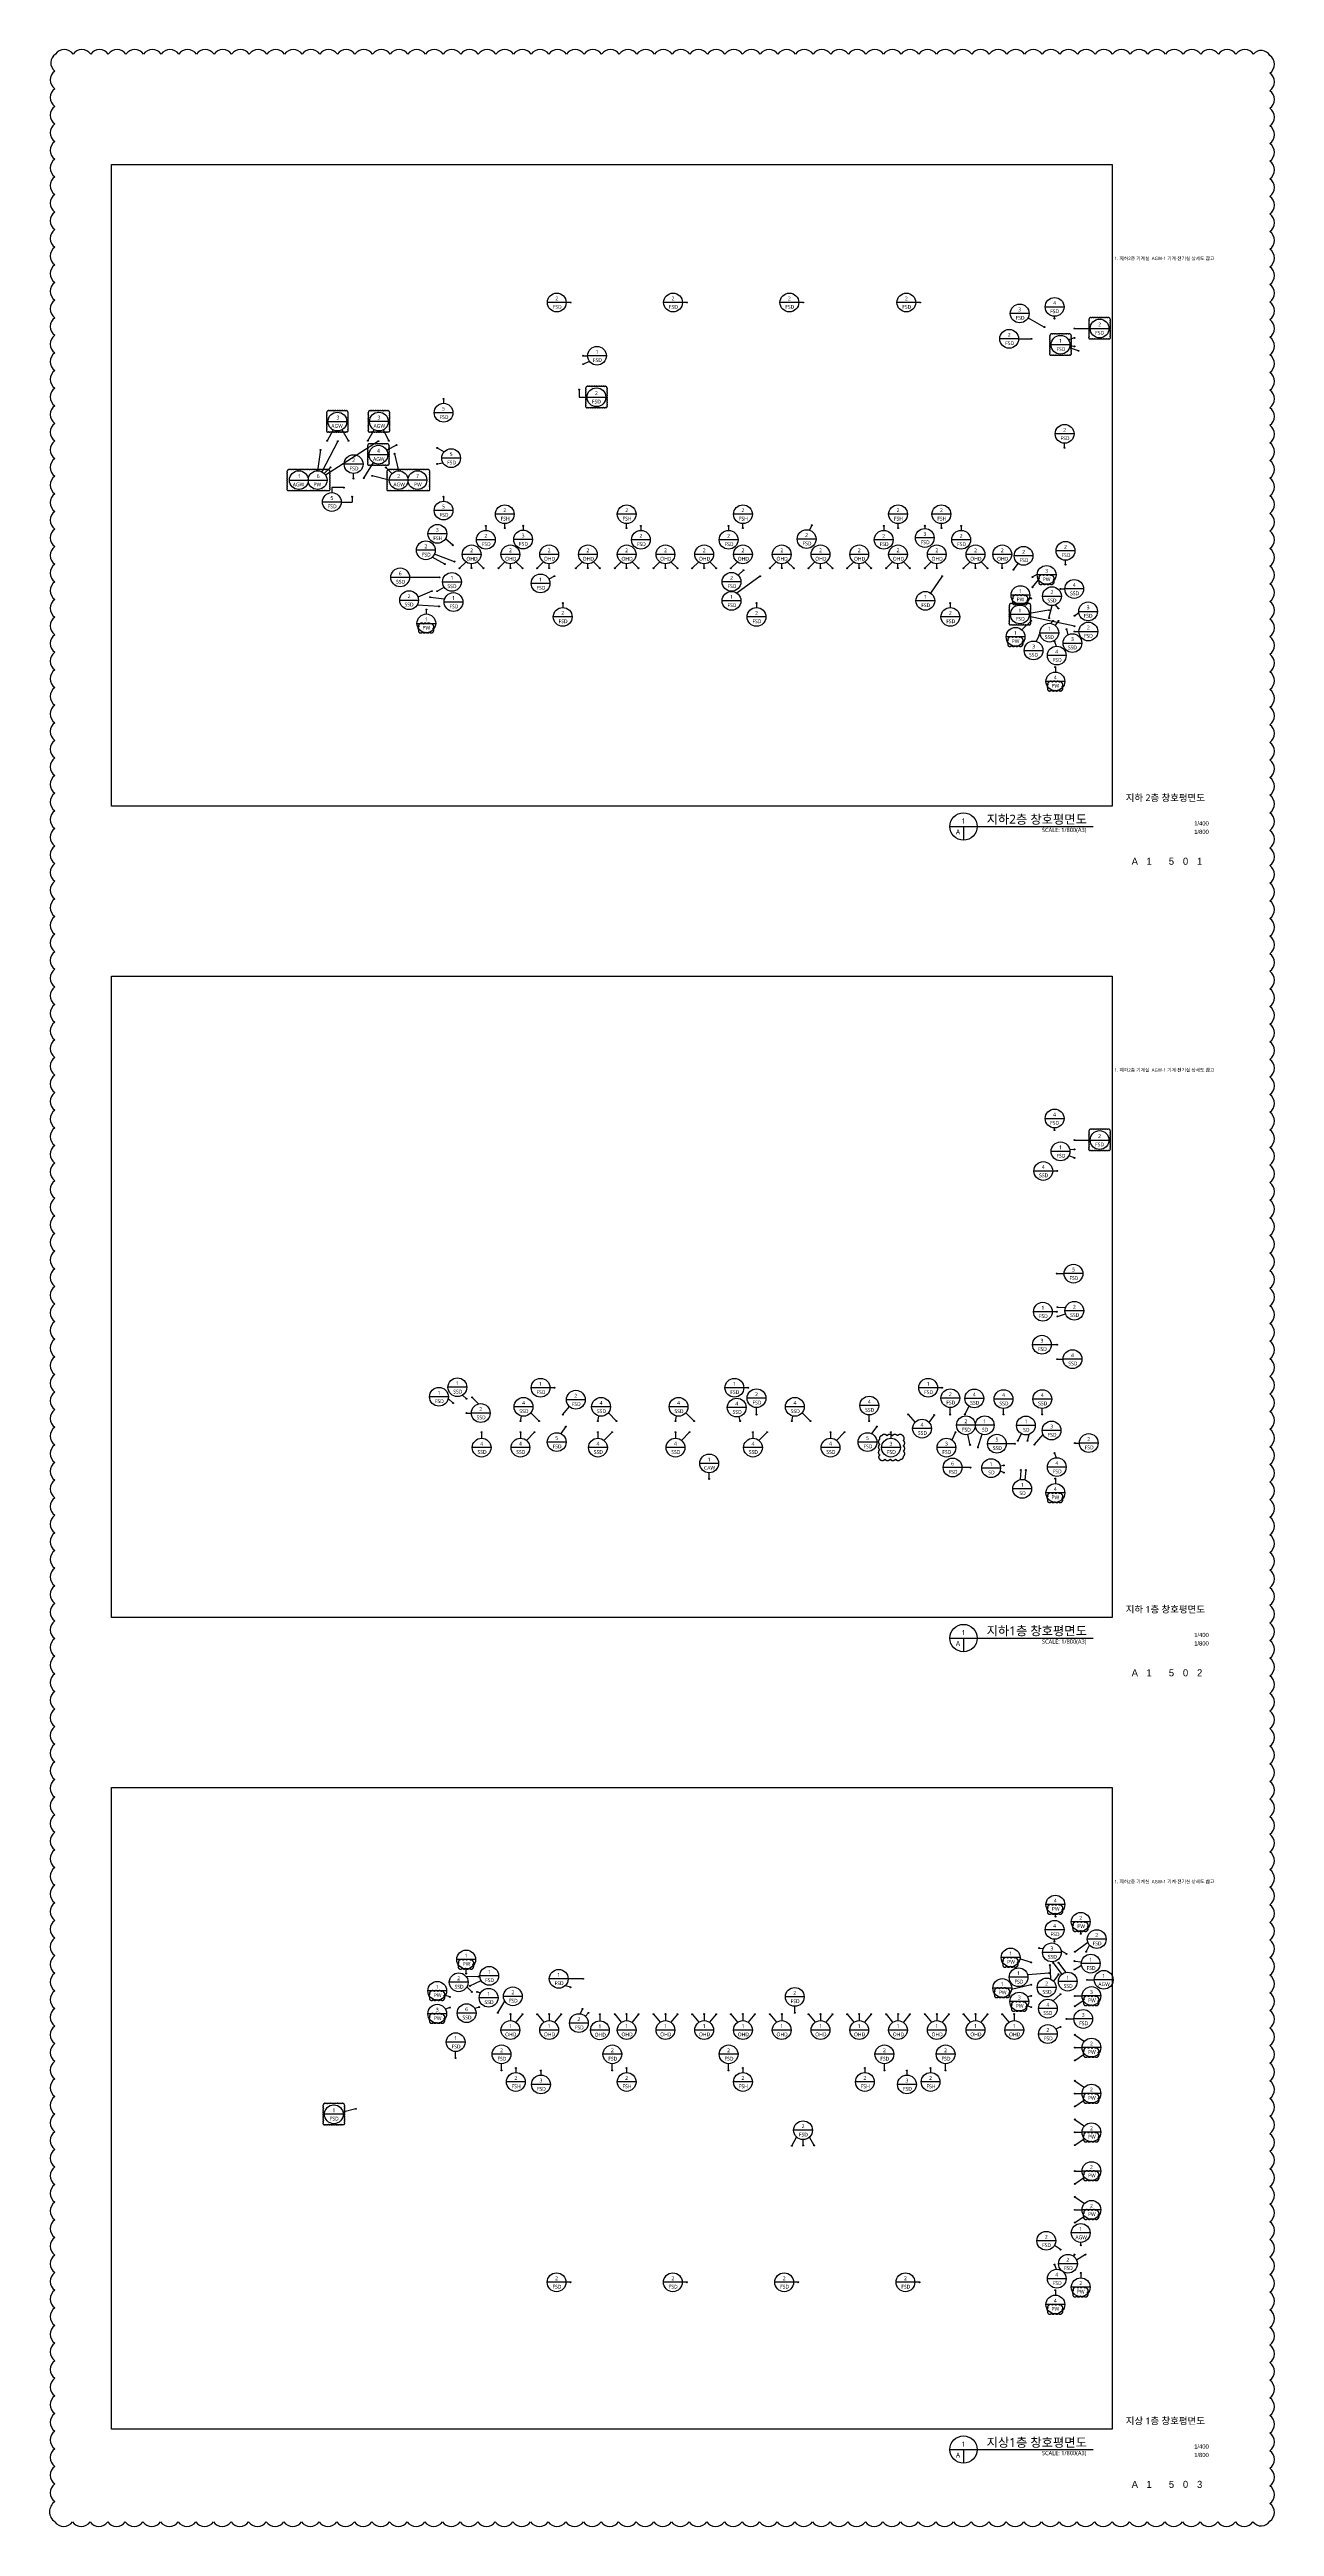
# Model space of a CAD drawing. Header units: millimetres. Extents: x -9539 to 338056, y 7443 to 2082110.
# Drawn here: x -9539 to 338056, y 1378919 to 2082110 of the extents above; entities that cross this region are included whole.
import ezdxf
from ezdxf.enums import TextEntityAlignment as Align

# ---------------------------------------------------------------- set-up
doc = ezdxf.new("R2010")
doc.units = ezdxf.units.MM
doc.header["$LTSCALE"] = 1000
doc.header["$MEASUREMENT"] = 0
doc.linetypes.add('ACAD_ISO03W100', pattern=[30, 12, -18])
doc.layers.get('0').update_dxf_attribs({"linetype": 'CONTINUOUS'})
doc.layers.get('Defpoints').update_dxf_attribs({"color": 171, "linetype": 'CONTINUOUS'})
for name, color, linetype in [('BOX', 6, 'CONTINUOUS'), ('LED', 7, 'CONTINUOUS'), ('SASAC 도면번호', 6, 'CONTINUOUS'), ('SYM', 7, 'CONTINUOUS'), ('TEXT', 3, 'CONTINUOUS'), ('TEXT-TITLE', 6, 'CONTINUOUS'), ('TEXT-기입', 6, 'CONTINUOUS'), ('txt', 3, 'CONTINUOUS')]:
    doc.layers.add(name, color=color, linetype=linetype)
doc.layers.add('CHECK', color=30, linetype='CONTINUOUS', plot=False)
doc.layers.add('VE변경사항적용-20220616', color=10, linetype='CONTINUOUS', plot=False)
doc.styles.add('CGS', font='cgse', dxfattribs={"bigfont": 'cgs'})
doc.styles.add('나눔바른고딕', font='NanumBarunGothic.ttf')

msp = doc.modelspace()

# ---------------------------------------------------------------- hatches: boundary and pattern name
at = {"layer": 'LED'}
h = msp.add_hatch(color=256, dxfattribs=at)
h.dxf.hatch_style = 1
edge = h.paths.add_edge_path()
edge.add_arc((138326, 2010301), 133, 0, 360)
h = msp.add_hatch(color=256, dxfattribs=at)
h.dxf.hatch_style = 1
edge = h.paths.add_edge_path()
edge.add_arc((171326, 2010301), 133, 0, 360)
h = msp.add_hatch(color=256, dxfattribs=at)
h.dxf.hatch_style = 1
edge = h.paths.add_edge_path()
edge.add_arc((204326, 2010301), 133, 0, 360)
h = msp.add_hatch(color=256, dxfattribs=at)
h.dxf.hatch_style = 1
edge = h.paths.add_edge_path()
edge.add_arc((237526, 2010301), 133, 0, 360)
h = msp.add_hatch(color=256, dxfattribs=at)
h.dxf.hatch_style = 1
edge = h.paths.add_edge_path()
edge.add_arc((275682, 2005740), 133, 0, 360)
h = msp.add_hatch(color=256, dxfattribs=at)
h.dxf.hatch_style = 1
edge = h.paths.add_edge_path()
edge.add_arc((269101, 1999983), 133, 0, 360)
h = msp.add_hatch(color=256, dxfattribs=at)
h.dxf.hatch_style = 1
edge = h.paths.add_edge_path()
edge.add_arc((272759, 2003319), 133, 0, 360)
h = msp.add_hatch(color=256, dxfattribs=at)
h.dxf.hatch_style = 1
edge = h.paths.add_edge_path()
edge.add_arc((281276, 2002918), 133, 0, 360)
h = msp.add_hatch(color=256, dxfattribs=at)
h.dxf.hatch_style = 1
edge = h.paths.add_edge_path()
edge.add_arc((281276, 2000243), 133, 0, 360)
h = msp.add_hatch(color=256, dxfattribs=at)
h.dxf.hatch_style = 1
edge = h.paths.add_edge_path()
edge.add_arc((281280, 1997841), 133, 0, 360)
h = msp.add_hatch(color=256, dxfattribs=at)
h.dxf.hatch_style = 1
edge = h.paths.add_edge_path()
edge.add_arc((141880, 1992779), 133, 0, 360)
h = msp.add_hatch(color=256, dxfattribs=at)
h.dxf.hatch_style = 1
edge = h.paths.add_edge_path()
edge.add_arc((141884, 1995181), 133, 0, 360)
h = msp.add_hatch(color=256, dxfattribs=at)
h.dxf.hatch_style = 1
edge = h.paths.add_edge_path()
edge.add_arc((282451, 1996568), 133, 0, 360)
h = msp.add_hatch(color=256, dxfattribs=at)
h.dxf.hatch_style = 1
edge = h.paths.add_edge_path()
edge.add_arc((102279, 1982937), 133, 0, 360)
h = msp.add_hatch(color=256, dxfattribs=at)
h.dxf.hatch_style = 1
edge = h.paths.add_edge_path()
edge.add_arc((140743, 1985568), 133, 0, 360)
h = msp.add_hatch(color=256, dxfattribs=at)
h.dxf.hatch_style = 1
edge = h.paths.add_edge_path()
edge.add_arc((69280, 1971041), 133, 0, 360)
h = msp.add_hatch(color=256, dxfattribs=at)
h.dxf.hatch_style = 1
edge = h.paths.add_edge_path()
edge.add_arc((72278, 1970920), 133, 0, 360)
h = msp.add_hatch(color=256, dxfattribs=at)
h.dxf.hatch_style = 1
edge = h.paths.add_edge_path()
edge.add_arc((75280, 1971041), 133, 0, 360)
h = msp.add_hatch(color=256, dxfattribs=at)
h.dxf.hatch_style = 1
edge = h.paths.add_edge_path()
edge.add_arc((80780, 1971041), 133, 0, 360)
h = msp.add_hatch(color=256, dxfattribs=at)
h.dxf.hatch_style = 1
edge = h.paths.add_edge_path()
edge.add_arc((83783, 1970920), 133, 0, 360)
h = msp.add_hatch(color=256, dxfattribs=at)
h.dxf.hatch_style = 1
edge = h.paths.add_edge_path()
edge.add_arc((86780, 1971041), 133, 0, 360)
h = msp.add_hatch(color=256, dxfattribs=at)
h.dxf.hatch_style = 1
edge = h.paths.add_edge_path()
edge.add_arc((88960, 1969822), 133, 0, 360)
h = msp.add_hatch(color=256, dxfattribs=at)
h.dxf.hatch_style = 1
edge = h.paths.add_edge_path()
edge.add_arc((100484, 1968994), 133, 0, 360)
h = msp.add_hatch(color=256, dxfattribs=at)
h.dxf.hatch_style = 1
edge = h.paths.add_edge_path()
edge.add_arc((278515, 1969070), 133, 0, 360)
h = msp.add_hatch(color=256, dxfattribs=at)
h.dxf.hatch_style = 1
edge = h.paths.add_edge_path()
edge.add_arc((67336, 1968468), 133, 0, 360)
h = msp.add_hatch(color=256, dxfattribs=at)
h.dxf.hatch_style = 1
edge = h.paths.add_edge_path()
edge.add_arc((70197, 1963488), 133, 0, 360)
h = msp.add_hatch(color=256, dxfattribs=at)
h.dxf.hatch_style = 1
edge = h.paths.add_edge_path()
edge.add_arc((85849, 1963491), 133, 0, 360)
h = msp.add_hatch(color=256, dxfattribs=at)
h.dxf.hatch_style = 1
edge = h.paths.add_edge_path()
edge.add_arc((88304, 1967374), 133, 0, 360)
h = msp.add_hatch(color=256, dxfattribs=at)
h.dxf.hatch_style = 1
edge = h.paths.add_edge_path()
edge.add_arc((100484, 1964463), 133, 0, 360)
h = msp.add_hatch(color=256, dxfattribs=at)
h.dxf.hatch_style = 1
edge = h.paths.add_edge_path()
edge.add_arc((73926, 1957763), 133, 0, 360)
h = msp.add_hatch(color=256, dxfattribs=at)
h.dxf.hatch_style = 1
edge = h.paths.add_edge_path()
edge.add_arc((76335, 1955164), 133, 0, 360)
h = msp.add_hatch(color=256, dxfattribs=at)
h.dxf.hatch_style = 1
edge = h.paths.add_edge_path()
edge.add_arc((76755, 1960314), 133, 0, 360)
h = msp.add_hatch(color=256, dxfattribs=at)
h.dxf.hatch_style = 1
edge = h.paths.add_edge_path()
edge.add_arc((79635, 1960468), 133, 0, 360)
h = msp.add_hatch(color=256, dxfattribs=at)
h.dxf.hatch_style = 1
edge = h.paths.add_edge_path()
edge.add_arc((82023, 1961093), 133, 0, 360)
h = msp.add_hatch(color=256, dxfattribs=at)
h.dxf.hatch_style = 1
edge = h.paths.add_edge_path()
edge.add_arc((102276, 1955162), 133, 0, 360)
h = msp.add_hatch(color=256, dxfattribs=at)
h.dxf.hatch_style = 1
edge = h.paths.add_edge_path()
edge.add_arc((104926, 1941368), 133, 0, 360)
h = msp.add_hatch(color=256, dxfattribs=at)
h.dxf.hatch_style = 1
edge = h.paths.add_edge_path()
edge.add_arc((114260, 1946862), 133, 0, 360)
h = msp.add_hatch(color=256, dxfattribs=at)
h.dxf.hatch_style = 1
edge = h.paths.add_edge_path()
edge.add_arc((119628, 1946245), 133, 0, 360)
h = msp.add_hatch(color=256, dxfattribs=at)
h.dxf.hatch_style = 1
edge = h.paths.add_edge_path()
edge.add_arc((124840, 1946937), 133, 0, 360)
h = msp.add_hatch(color=256, dxfattribs=at)
h.dxf.hatch_style = 1
edge = h.paths.add_edge_path()
edge.add_arc((154228, 1946245), 133, 0, 360)
h = msp.add_hatch(color=256, dxfattribs=at)
h.dxf.hatch_style = 1
edge = h.paths.add_edge_path()
edge.add_arc((158278, 1946862), 133, 0, 360)
h = msp.add_hatch(color=256, dxfattribs=at)
h.dxf.hatch_style = 1
edge = h.paths.add_edge_path()
edge.add_arc((183160, 1946862), 133, 0, 360)
h = msp.add_hatch(color=256, dxfattribs=at)
h.dxf.hatch_style = 1
edge = h.paths.add_edge_path()
edge.add_arc((187228, 1946245), 133, 0, 360)
h = msp.add_hatch(color=256, dxfattribs=at)
h.dxf.hatch_style = 1
edge = h.paths.add_edge_path()
edge.add_arc((206760, 1947062), 133, 0, 360)
h = msp.add_hatch(color=256, dxfattribs=at)
h.dxf.hatch_style = 1
edge = h.paths.add_edge_path()
edge.add_arc((227173, 1946862), 133, 0, 360)
h = msp.add_hatch(color=256, dxfattribs=at)
h.dxf.hatch_style = 1
edge = h.paths.add_edge_path()
edge.add_arc((231240, 1946245), 133, 0, 360)
h = msp.add_hatch(color=256, dxfattribs=at)
h.dxf.hatch_style = 1
edge = h.paths.add_edge_path()
edge.add_arc((238829, 1946936), 133, 0, 360)
h = msp.add_hatch(color=256, dxfattribs=at)
h.dxf.hatch_style = 1
edge = h.paths.add_edge_path()
edge.add_arc((243540, 1946245), 133, 0, 360)
h = msp.add_hatch(color=256, dxfattribs=at)
h.dxf.hatch_style = 1
edge = h.paths.add_edge_path()
edge.add_arc((249160, 1946862), 133, 0, 360)
h = msp.add_hatch(color=256, dxfattribs=at)
h.dxf.hatch_style = 1
edge = h.paths.add_edge_path()
edge.add_arc((102603, 1936020), 133, 0, 360)
h = msp.add_hatch(color=256, dxfattribs=at)
h.dxf.hatch_style = 1
edge = h.paths.add_edge_path()
edge.add_arc((105390, 1936720), 133, 0, 360)
h = msp.add_hatch(color=256, dxfattribs=at)
h.dxf.hatch_style = 1
edge = h.paths.add_edge_path()
edge.add_arc((106835, 1934863), 133, 0, 360)
h = msp.add_hatch(color=256, dxfattribs=at)
h.dxf.hatch_style = 1
edge = h.paths.add_edge_path()
edge.add_arc((110228, 1934866), 133, 0, 360)
h = msp.add_hatch(color=256, dxfattribs=at)
h.dxf.hatch_style = 1
edge = h.paths.add_edge_path()
edge.add_arc((113626, 1934863), 133, 0, 360)
h = msp.add_hatch(color=256, dxfattribs=at)
h.dxf.hatch_style = 1
edge = h.paths.add_edge_path()
edge.add_arc((117835, 1934863), 133, 0, 360)
h = msp.add_hatch(color=256, dxfattribs=at)
h.dxf.hatch_style = 1
edge = h.paths.add_edge_path()
edge.add_arc((121228, 1934866), 133, 0, 360)
h = msp.add_hatch(color=256, dxfattribs=at)
h.dxf.hatch_style = 1
edge = h.paths.add_edge_path()
edge.add_arc((124626, 1934863), 133, 0, 360)
h = msp.add_hatch(color=256, dxfattribs=at)
h.dxf.hatch_style = 1
edge = h.paths.add_edge_path()
edge.add_arc((128835, 1934863), 133, 0, 360)
h = msp.add_hatch(color=256, dxfattribs=at)
h.dxf.hatch_style = 1
edge = h.paths.add_edge_path()
edge.add_arc((132228, 1934866), 133, 0, 360)
h = msp.add_hatch(color=256, dxfattribs=at)
h.dxf.hatch_style = 1
edge = h.paths.add_edge_path()
edge.add_arc((139835, 1934863), 133, 0, 360)
h = msp.add_hatch(color=256, dxfattribs=at)
h.dxf.hatch_style = 1
edge = h.paths.add_edge_path()
edge.add_arc((143228, 1934866), 133, 0, 360)
h = msp.add_hatch(color=256, dxfattribs=at)
h.dxf.hatch_style = 1
edge = h.paths.add_edge_path()
edge.add_arc((146626, 1934863), 133, 0, 360)
h = msp.add_hatch(color=256, dxfattribs=at)
h.dxf.hatch_style = 1
edge = h.paths.add_edge_path()
edge.add_arc((150835, 1934863), 133, 0, 360)
h = msp.add_hatch(color=256, dxfattribs=at)
h.dxf.hatch_style = 1
edge = h.paths.add_edge_path()
edge.add_arc((154228, 1934866), 133, 0, 360)
h = msp.add_hatch(color=256, dxfattribs=at)
h.dxf.hatch_style = 1
edge = h.paths.add_edge_path()
edge.add_arc((157626, 1934863), 133, 0, 360)
h = msp.add_hatch(color=256, dxfattribs=at)
h.dxf.hatch_style = 1
edge = h.paths.add_edge_path()
edge.add_arc((161835, 1934863), 133, 0, 360)
h = msp.add_hatch(color=256, dxfattribs=at)
h.dxf.hatch_style = 1
edge = h.paths.add_edge_path()
edge.add_arc((165228, 1934866), 133, 0, 360)
h = msp.add_hatch(color=256, dxfattribs=at)
h.dxf.hatch_style = 1
edge = h.paths.add_edge_path()
edge.add_arc((168626, 1934863), 133, 0, 360)
h = msp.add_hatch(color=256, dxfattribs=at)
h.dxf.hatch_style = 1
edge = h.paths.add_edge_path()
edge.add_arc((172835, 1934863), 133, 0, 360)
h = msp.add_hatch(color=256, dxfattribs=at)
h.dxf.hatch_style = 1
edge = h.paths.add_edge_path()
edge.add_arc((176228, 1934866), 133, 0, 360)
h = msp.add_hatch(color=256, dxfattribs=at)
h.dxf.hatch_style = 1
edge = h.paths.add_edge_path()
edge.add_arc((179626, 1934863), 133, 0, 360)
h = msp.add_hatch(color=256, dxfattribs=at)
h.dxf.hatch_style = 1
edge = h.paths.add_edge_path()
edge.add_arc((183835, 1934863), 133, 0, 360)
h = msp.add_hatch(color=256, dxfattribs=at)
h.dxf.hatch_style = 1
edge = h.paths.add_edge_path()
edge.add_arc((187344, 1934293), 133, 0, 360)
h = msp.add_hatch(color=256, dxfattribs=at)
h.dxf.hatch_style = 1
edge = h.paths.add_edge_path()
edge.add_arc((194835, 1934863), 133, 0, 360)
h = msp.add_hatch(color=256, dxfattribs=at)
h.dxf.hatch_style = 1
edge = h.paths.add_edge_path()
edge.add_arc((198228, 1934866), 133, 0, 360)
h = msp.add_hatch(color=256, dxfattribs=at)
h.dxf.hatch_style = 1
edge = h.paths.add_edge_path()
edge.add_arc((201626, 1934863), 133, 0, 360)
h = msp.add_hatch(color=256, dxfattribs=at)
h.dxf.hatch_style = 1
edge = h.paths.add_edge_path()
edge.add_arc((205835, 1934863), 133, 0, 360)
h = msp.add_hatch(color=256, dxfattribs=at)
h.dxf.hatch_style = 1
edge = h.paths.add_edge_path()
edge.add_arc((209228, 1934866), 133, 0, 360)
h = msp.add_hatch(color=256, dxfattribs=at)
h.dxf.hatch_style = 1
edge = h.paths.add_edge_path()
edge.add_arc((212626, 1934863), 133, 0, 360)
h = msp.add_hatch(color=256, dxfattribs=at)
h.dxf.hatch_style = 1
edge = h.paths.add_edge_path()
edge.add_arc((216835, 1934863), 133, 0, 360)
h = msp.add_hatch(color=256, dxfattribs=at)
h.dxf.hatch_style = 1
edge = h.paths.add_edge_path()
edge.add_arc((220228, 1934866), 133, 0, 360)
h = msp.add_hatch(color=256, dxfattribs=at)
h.dxf.hatch_style = 1
edge = h.paths.add_edge_path()
edge.add_arc((223626, 1934863), 133, 0, 360)
h = msp.add_hatch(color=256, dxfattribs=at)
h.dxf.hatch_style = 1
edge = h.paths.add_edge_path()
edge.add_arc((227835, 1934863), 133, 0, 360)
h = msp.add_hatch(color=256, dxfattribs=at)
h.dxf.hatch_style = 1
edge = h.paths.add_edge_path()
edge.add_arc((231228, 1934866), 133, 0, 360)
h = msp.add_hatch(color=256, dxfattribs=at)
h.dxf.hatch_style = 1
edge = h.paths.add_edge_path()
edge.add_arc((234626, 1934863), 133, 0, 360)
h = msp.add_hatch(color=256, dxfattribs=at)
h.dxf.hatch_style = 1
edge = h.paths.add_edge_path()
edge.add_arc((238835, 1934863), 133, 0, 360)
h = msp.add_hatch(color=256, dxfattribs=at)
h.dxf.hatch_style = 1
edge = h.paths.add_edge_path()
edge.add_arc((242228, 1934866), 133, 0, 360)
h = msp.add_hatch(color=256, dxfattribs=at)
h.dxf.hatch_style = 1
edge = h.paths.add_edge_path()
edge.add_arc((249835, 1934863), 133, 0, 360)
h = msp.add_hatch(color=256, dxfattribs=at)
h.dxf.hatch_style = 1
edge = h.paths.add_edge_path()
edge.add_arc((253228, 1934866), 133, 0, 360)
h = msp.add_hatch(color=256, dxfattribs=at)
h.dxf.hatch_style = 1
edge = h.paths.add_edge_path()
edge.add_arc((256626, 1934863), 133, 0, 360)
h = msp.add_hatch(color=256, dxfattribs=at)
h.dxf.hatch_style = 1
edge = h.paths.add_edge_path()
edge.add_arc((260828, 1934866), 133, 0, 360)
h = msp.add_hatch(color=256, dxfattribs=at)
h.dxf.hatch_style = 1
edge = h.paths.add_edge_path()
edge.add_arc((264003, 1934445), 133, 0, 360)
h = msp.add_hatch(color=256, dxfattribs=at)
h.dxf.hatch_style = 1
edge = h.paths.add_edge_path()
edge.add_arc((278765, 1935870), 133, 0, 360)
h = msp.add_hatch(color=256, dxfattribs=at)
h.dxf.hatch_style = 1
edge = h.paths.add_edge_path()
edge.add_arc((98429, 1926643), 133, 0, 360)
h = msp.add_hatch(color=256, dxfattribs=at)
h.dxf.hatch_style = 1
edge = h.paths.add_edge_path()
edge.add_arc((98979, 1928339), 133, 0, 360)
h = msp.add_hatch(color=256, dxfattribs=at)
h.dxf.hatch_style = 1
edge = h.paths.add_edge_path()
edge.add_arc((100484, 1928339), 133, 0, 360)
h = msp.add_hatch(color=256, dxfattribs=at)
h.dxf.hatch_style = 1
edge = h.paths.add_edge_path()
edge.add_arc((101078, 1932270), 133, 0, 360)
h = msp.add_hatch(color=256, dxfattribs=at)
h.dxf.hatch_style = 1
edge = h.paths.add_edge_path()
edge.add_arc((133726, 1932593), 133, 0, 360)
h = msp.add_hatch(color=256, dxfattribs=at)
h.dxf.hatch_style = 1
edge = h.paths.add_edge_path()
edge.add_arc((192111, 1932591), 133, 0, 360)
h = msp.add_hatch(color=256, dxfattribs=at)
h.dxf.hatch_style = 1
edge = h.paths.add_edge_path()
edge.add_arc((243726, 1932593), 133, 0, 360)
h = msp.add_hatch(color=256, dxfattribs=at)
h.dxf.hatch_style = 1
edge = h.paths.add_edge_path()
edge.add_arc((269384, 1932364), 133, 0, 360)
h = msp.add_hatch(color=256, dxfattribs=at)
h.dxf.hatch_style = 1
edge = h.paths.add_edge_path()
edge.add_arc((269384, 1929464), 133, 0, 360)
h = msp.add_hatch(color=256, dxfattribs=at)
h.dxf.hatch_style = 1
edge = h.paths.add_edge_path()
edge.add_arc((277309, 1928964), 133, 0, 360)
h = msp.add_hatch(color=256, dxfattribs=at)
h.dxf.hatch_style = 1
edge = h.paths.add_edge_path()
edge.add_arc((97383, 1923137), 133, 0, 360)
h = msp.add_hatch(color=256, dxfattribs=at)
h.dxf.hatch_style = 1
edge = h.paths.add_edge_path()
edge.add_arc((101009, 1924014), 133, 0, 360)
h = msp.add_hatch(color=256, dxfattribs=at)
h.dxf.hatch_style = 1
edge = h.paths.add_edge_path()
edge.add_arc((136078, 1924962), 133, 0, 360)
h = msp.add_hatch(color=256, dxfattribs=at)
h.dxf.hatch_style = 1
edge = h.paths.add_edge_path()
edge.add_arc((191078, 1924962), 133, 0, 360)
h = msp.add_hatch(color=256, dxfattribs=at)
h.dxf.hatch_style = 1
edge = h.paths.add_edge_path()
edge.add_arc((246078, 1924962), 133, 0, 360)
h = msp.add_hatch(color=256, dxfattribs=at)
h.dxf.hatch_style = 1
edge = h.paths.add_edge_path()
edge.add_arc((269058, 1926270), 133, 0, 360)
h = msp.add_hatch(color=256, dxfattribs=at)
h.dxf.hatch_style = 1
edge = h.paths.add_edge_path()
edge.add_arc((269058, 1919912), 133, 0, 360)
h = msp.add_hatch(color=256, dxfattribs=at)
h.dxf.hatch_style = 1
edge = h.paths.add_edge_path()
edge.add_arc((274084, 1922943), 133, 0, 360)
h = msp.add_hatch(color=256, dxfattribs=at)
h.dxf.hatch_style = 1
edge = h.paths.add_edge_path()
edge.add_arc((274084, 1920688), 133, 0, 360)
h = msp.add_hatch(color=256, dxfattribs=at)
h.dxf.hatch_style = 1
edge = h.paths.add_edge_path()
edge.add_arc((275234, 1919884), 133, 0, 360)
h = msp.add_hatch(color=256, dxfattribs=at)
h.dxf.hatch_style = 1
edge = h.paths.add_edge_path()
edge.add_arc((276784, 1923424), 133, 0, 360)
h = msp.add_hatch(color=256, dxfattribs=at)
h.dxf.hatch_style = 1
edge = h.paths.add_edge_path()
edge.add_arc((276784, 1919884), 133, 0, 360)
h = msp.add_hatch(color=256, dxfattribs=at)
h.dxf.hatch_style = 1
edge = h.paths.add_edge_path()
edge.add_arc((281357, 1921370), 133, 0, 360)
h = msp.add_hatch(color=256, dxfattribs=at)
h.dxf.hatch_style = 1
edge = h.paths.add_edge_path()
edge.add_arc((271252, 1915845), 133, 0, 360)
h = msp.add_hatch(color=256, dxfattribs=at)
h.dxf.hatch_style = 1
edge = h.paths.add_edge_path()
edge.add_arc((275677, 1914050), 133, 0, 360)
h = msp.add_hatch(color=256, dxfattribs=at)
h.dxf.hatch_style = 1
edge = h.paths.add_edge_path()
edge.add_arc((279084, 1917543), 133, 0, 360)
h = msp.add_hatch(color=256, dxfattribs=at)
h.dxf.hatch_style = 1
edge = h.paths.add_edge_path()
edge.add_arc((281276, 1918393), 133, 0, 360)
h = msp.add_hatch(color=256, dxfattribs=at)
h.dxf.hatch_style = 1
edge = h.paths.add_edge_path()
edge.add_arc((281276, 1916901), 133, 0, 360)
h = msp.add_hatch(color=256, dxfattribs=at)
h.dxf.hatch_style = 1
edge = h.paths.add_edge_path()
edge.add_arc((275877, 1906795), 133, 0, 360)
h = msp.add_hatch(color=256, dxfattribs=at)
h.dxf.hatch_style = 1
edge = h.paths.add_edge_path()
edge.add_arc((275682, 1775340), 133, 0, 360)
h = msp.add_hatch(color=256, dxfattribs=at)
h.dxf.hatch_style = 1
edge = h.paths.add_edge_path()
edge.add_arc((281276, 1772518), 133, 0, 360)
h = msp.add_hatch(color=256, dxfattribs=at)
h.dxf.hatch_style = 1
edge = h.paths.add_edge_path()
edge.add_arc((281276, 1769843), 133, 0, 360)
h = msp.add_hatch(color=256, dxfattribs=at)
h.dxf.hatch_style = 1
edge = h.paths.add_edge_path()
edge.add_arc((281280, 1767441), 133, 0, 360)
h = msp.add_hatch(color=256, dxfattribs=at)
h.dxf.hatch_style = 1
edge = h.paths.add_edge_path()
edge.add_arc((276426, 1763731), 133, 0, 360)
h = msp.add_hatch(color=256, dxfattribs=at)
h.dxf.hatch_style = 1
edge = h.paths.add_edge_path()
edge.add_arc((276275, 1734585), 133, 0, 360)
h = msp.add_hatch(color=256, dxfattribs=at)
h.dxf.hatch_style = 1
edge = h.paths.add_edge_path()
edge.add_arc((276276, 1723793), 133, 0, 360)
h = msp.add_hatch(color=256, dxfattribs=at)
h.dxf.hatch_style = 1
edge = h.paths.add_edge_path()
edge.add_arc((276475, 1725067), 133, 0, 360)
h = msp.add_hatch(color=256, dxfattribs=at)
h.dxf.hatch_style = 1
edge = h.paths.add_edge_path()
edge.add_arc((276475, 1722465), 133, 0, 360)
h = msp.add_hatch(color=256, dxfattribs=at)
h.dxf.hatch_style = 1
edge = h.paths.add_edge_path()
edge.add_arc((276400, 1714415), 133, 0, 360)
h = msp.add_hatch(color=256, dxfattribs=at)
h.dxf.hatch_style = 1
edge = h.paths.add_edge_path()
edge.add_arc((276400, 1710315), 133, 0, 360)
h = msp.add_hatch(color=256, dxfattribs=at)
h.dxf.hatch_style = 1
edge = h.paths.add_edge_path()
edge.add_arc((133726, 1702193), 133, 0, 360)
h = msp.add_hatch(color=256, dxfattribs=at)
h.dxf.hatch_style = 1
edge = h.paths.add_edge_path()
edge.add_arc((188726, 1702193), 133, 0, 360)
h = msp.add_hatch(color=256, dxfattribs=at)
h.dxf.hatch_style = 1
edge = h.paths.add_edge_path()
edge.add_arc((243726, 1702193), 133, 0, 360)
h = msp.add_hatch(color=256, dxfattribs=at)
h.dxf.hatch_style = 1
edge = h.paths.add_edge_path()
edge.add_arc((104953, 1697862), 133, 0, 360)
h = msp.add_hatch(color=256, dxfattribs=at)
h.dxf.hatch_style = 1
edge = h.paths.add_edge_path()
edge.add_arc((108778, 1699062), 133, 0, 360)
h = msp.add_hatch(color=256, dxfattribs=at)
h.dxf.hatch_style = 1
edge = h.paths.add_edge_path()
edge.add_arc((108783, 1695012), 133, 0, 360)
h = msp.add_hatch(color=256, dxfattribs=at)
h.dxf.hatch_style = 1
edge = h.paths.add_edge_path()
edge.add_arc((110433, 1699462), 133, 0, 360)
h = msp.add_hatch(color=256, dxfattribs=at)
h.dxf.hatch_style = 1
edge = h.paths.add_edge_path()
edge.add_arc((136078, 1694562), 133, 0, 360)
h = msp.add_hatch(color=256, dxfattribs=at)
h.dxf.hatch_style = 1
edge = h.paths.add_edge_path()
edge.add_arc((191078, 1694562), 133, 0, 360)
h = msp.add_hatch(color=256, dxfattribs=at)
h.dxf.hatch_style = 1
edge = h.paths.add_edge_path()
edge.add_arc((234079, 1694646), 133, 0, 360)
h = msp.add_hatch(color=256, dxfattribs=at)
h.dxf.hatch_style = 1
edge = h.paths.add_edge_path()
edge.add_arc((246078, 1694562), 133, 0, 360)
h = msp.add_hatch(color=256, dxfattribs=at)
h.dxf.hatch_style = 1
edge = h.paths.add_edge_path()
edge.add_arc((250179, 1694646), 133, 0, 360)
h = msp.add_hatch(color=256, dxfattribs=at)
h.dxf.hatch_style = 1
edge = h.paths.add_edge_path()
edge.add_arc((261179, 1694646), 133, 0, 360)
h = msp.add_hatch(color=256, dxfattribs=at)
h.dxf.hatch_style = 1
edge = h.paths.add_edge_path()
edge.add_arc((272179, 1694646), 133, 0, 360)
h = msp.add_hatch(color=256, dxfattribs=at)
h.dxf.hatch_style = 1
edge = h.paths.add_edge_path()
edge.add_arc((113079, 1689586), 133, 0, 360)
h = msp.add_hatch(color=256, dxfattribs=at)
h.dxf.hatch_style = 1
edge = h.paths.add_edge_path()
edge.add_arc((124079, 1692746), 133, 0, 360)
h = msp.add_hatch(color=256, dxfattribs=at)
h.dxf.hatch_style = 1
edge = h.paths.add_edge_path()
edge.add_arc((124079, 1689586), 133, 0, 360)
h = msp.add_hatch(color=256, dxfattribs=at)
h.dxf.hatch_style = 1
edge = h.paths.add_edge_path()
edge.add_arc((128079, 1689586), 133, 0, 360)
h = msp.add_hatch(color=256, dxfattribs=at)
h.dxf.hatch_style = 1
edge = h.paths.add_edge_path()
edge.add_arc((129379, 1692746), 133, 0, 360)
h = msp.add_hatch(color=256, dxfattribs=at)
h.dxf.hatch_style = 1
edge = h.paths.add_edge_path()
edge.add_arc((136979, 1691160), 133, 0, 360)
h = msp.add_hatch(color=256, dxfattribs=at)
h.dxf.hatch_style = 1
edge = h.paths.add_edge_path()
edge.add_arc((146079, 1692746), 133, 0, 360)
h = msp.add_hatch(color=256, dxfattribs=at)
h.dxf.hatch_style = 1
edge = h.paths.add_edge_path()
edge.add_arc((146079, 1689586), 133, 0, 360)
h = msp.add_hatch(color=256, dxfattribs=at)
h.dxf.hatch_style = 1
edge = h.paths.add_edge_path()
edge.add_arc((150079, 1689586), 133, 0, 360)
h = msp.add_hatch(color=256, dxfattribs=at)
h.dxf.hatch_style = 1
edge = h.paths.add_edge_path()
edge.add_arc((151379, 1692746), 133, 0, 360)
h = msp.add_hatch(color=256, dxfattribs=at)
h.dxf.hatch_style = 1
edge = h.paths.add_edge_path()
edge.add_arc((168079, 1692746), 133, 0, 360)
h = msp.add_hatch(color=256, dxfattribs=at)
h.dxf.hatch_style = 1
edge = h.paths.add_edge_path()
edge.add_arc((168079, 1689586), 133, 0, 360)
h = msp.add_hatch(color=256, dxfattribs=at)
h.dxf.hatch_style = 1
edge = h.paths.add_edge_path()
edge.add_arc((172079, 1689586), 133, 0, 360)
h = msp.add_hatch(color=256, dxfattribs=at)
h.dxf.hatch_style = 1
edge = h.paths.add_edge_path()
edge.add_arc((173379, 1692746), 133, 0, 360)
h = msp.add_hatch(color=256, dxfattribs=at)
h.dxf.hatch_style = 1
edge = h.paths.add_edge_path()
edge.add_arc((186479, 1692746), 133, 0, 360)
h = msp.add_hatch(color=256, dxfattribs=at)
h.dxf.hatch_style = 1
edge = h.paths.add_edge_path()
edge.add_arc((190079, 1689586), 133, 0, 360)
h = msp.add_hatch(color=256, dxfattribs=at)
h.dxf.hatch_style = 1
edge = h.paths.add_edge_path()
edge.add_arc((194079, 1689586), 133, 0, 360)
h = msp.add_hatch(color=256, dxfattribs=at)
h.dxf.hatch_style = 1
edge = h.paths.add_edge_path()
edge.add_arc((201079, 1692746), 133, 0, 360)
h = msp.add_hatch(color=256, dxfattribs=at)
h.dxf.hatch_style = 1
edge = h.paths.add_edge_path()
edge.add_arc((206379, 1692746), 133, 0, 360)
h = msp.add_hatch(color=256, dxfattribs=at)
h.dxf.hatch_style = 1
edge = h.paths.add_edge_path()
edge.add_arc((212079, 1689586), 133, 0, 360)
h = msp.add_hatch(color=256, dxfattribs=at)
h.dxf.hatch_style = 1
edge = h.paths.add_edge_path()
edge.add_arc((216079, 1689586), 133, 0, 360)
h = msp.add_hatch(color=256, dxfattribs=at)
h.dxf.hatch_style = 1
edge = h.paths.add_edge_path()
edge.add_arc((223079, 1692746), 133, 0, 360)
h = msp.add_hatch(color=256, dxfattribs=at)
h.dxf.hatch_style = 1
edge = h.paths.add_edge_path()
edge.add_arc((225179, 1691162), 133, 0, 360)
h = msp.add_hatch(color=256, dxfattribs=at)
h.dxf.hatch_style = 1
edge = h.paths.add_edge_path()
edge.add_arc((229229, 1689586), 133, 0, 360)
h = msp.add_hatch(color=256, dxfattribs=at)
h.dxf.hatch_style = 1
edge = h.paths.add_edge_path()
edge.add_arc((241481, 1694446), 133, 0, 360)
h = msp.add_hatch(color=256, dxfattribs=at)
h.dxf.hatch_style = 1
edge = h.paths.add_edge_path()
edge.add_arc((247549, 1689586), 133, 0, 360)
h = msp.add_hatch(color=256, dxfattribs=at)
h.dxf.hatch_style = 1
edge = h.paths.add_edge_path()
edge.add_arc((251751, 1685946), 133, 0, 360)
h = msp.add_hatch(color=256, dxfattribs=at)
h.dxf.hatch_style = 1
edge = h.paths.add_edge_path()
edge.add_arc((253932, 1685246), 133, 0, 360)
h = msp.add_hatch(color=256, dxfattribs=at)
h.dxf.hatch_style = 1
edge = h.paths.add_edge_path()
edge.add_arc((264429, 1686306), 133, 0, 360)
h = msp.add_hatch(color=256, dxfattribs=at)
h.dxf.hatch_style = 1
edge = h.paths.add_edge_path()
edge.add_arc((265231, 1687146), 133, 0, 360)
h = msp.add_hatch(color=256, dxfattribs=at)
h.dxf.hatch_style = 1
edge = h.paths.add_edge_path()
edge.add_arc((267956, 1687146), 133, 0, 360)
h = msp.add_hatch(color=256, dxfattribs=at)
h.dxf.hatch_style = 1
edge = h.paths.add_edge_path()
edge.add_arc((270006, 1686046), 133, 0, 360)
h = msp.add_hatch(color=256, dxfattribs=at)
h.dxf.hatch_style = 1
edge = h.paths.add_edge_path()
edge.add_arc((275677, 1683650), 133, 0, 360)
h = msp.add_hatch(color=256, dxfattribs=at)
h.dxf.hatch_style = 1
edge = h.paths.add_edge_path()
edge.add_arc((281434, 1686496), 133, 0, 360)
h = msp.add_hatch(color=256, dxfattribs=at)
h.dxf.hatch_style = 1
edge = h.paths.add_edge_path()
edge.add_arc((177645, 1676321), 133, 0, 360)
h = msp.add_hatch(color=256, dxfattribs=at)
h.dxf.hatch_style = 1
edge = h.paths.add_edge_path()
edge.add_arc((251849, 1679540), 133, 0, 360)
h = msp.add_hatch(color=256, dxfattribs=at)
h.dxf.hatch_style = 1
edge = h.paths.add_edge_path()
edge.add_arc((261229, 1680136), 133, 0, 360)
h = msp.add_hatch(color=256, dxfattribs=at)
h.dxf.hatch_style = 1
edge = h.paths.add_edge_path()
edge.add_arc((261229, 1678120), 133, 0, 360)
h = msp.add_hatch(color=256, dxfattribs=at)
h.dxf.hatch_style = 1
edge = h.paths.add_edge_path()
edge.add_arc((266105, 1678820), 133, 0, 360)
h = msp.add_hatch(color=256, dxfattribs=at)
h.dxf.hatch_style = 1
edge = h.paths.add_edge_path()
edge.add_arc((267505, 1678820), 133, 0, 360)
h = msp.add_hatch(color=256, dxfattribs=at)
h.dxf.hatch_style = 1
edge = h.paths.add_edge_path()
edge.add_arc((275877, 1676395), 133, 0, 360)
h = msp.add_hatch(color=256, dxfattribs=at)
h.dxf.hatch_style = 1
edge = h.paths.add_edge_path()
edge.add_arc((275880, 1552071), 133, 0, 360)
h = msp.add_hatch(color=256, dxfattribs=at)
h.dxf.hatch_style = 1
edge = h.paths.add_edge_path()
edge.add_arc((283080, 1547171), 133, 0, 360)
h = msp.add_hatch(color=256, dxfattribs=at)
h.dxf.hatch_style = 1
edge = h.paths.add_edge_path()
edge.add_arc((271255, 1543141), 133, 0, 360)
h = msp.add_hatch(color=256, dxfattribs=at)
h.dxf.hatch_style = 1
edge = h.paths.add_edge_path()
edge.add_arc((275680, 1544941), 133, 0, 360)
h = msp.add_hatch(color=256, dxfattribs=at)
h.dxf.hatch_style = 1
edge = h.paths.add_edge_path()
edge.add_arc((279080, 1541446), 133, 0, 360)
h = msp.add_hatch(color=256, dxfattribs=at)
h.dxf.hatch_style = 1
edge = h.paths.add_edge_path()
edge.add_arc((281426, 1542068), 133, 0, 360)
h = msp.add_hatch(color=256, dxfattribs=at)
h.dxf.hatch_style = 1
edge = h.paths.add_edge_path()
edge.add_arc((284626, 1542086), 133, 0, 360)
h = msp.add_hatch(color=256, dxfattribs=at)
h.dxf.hatch_style = 1
edge = h.paths.add_edge_path()
edge.add_arc((108684, 1535888), 133, 0, 360)
h = msp.add_hatch(color=256, dxfattribs=at)
h.dxf.hatch_style = 1
edge = h.paths.add_edge_path()
edge.add_arc((112184, 1535014), 133, 0, 360)
h = msp.add_hatch(color=256, dxfattribs=at)
h.dxf.hatch_style = 1
edge = h.paths.add_edge_path()
edge.add_arc((141884, 1534381), 133, 0, 360)
h = msp.add_hatch(color=256, dxfattribs=at)
h.dxf.hatch_style = 1
edge = h.paths.add_edge_path()
edge.add_arc((269051, 1539068), 133, 0, 360)
h = msp.add_hatch(color=256, dxfattribs=at)
h.dxf.hatch_style = 1
edge = h.paths.add_edge_path()
edge.add_arc((274126, 1536043), 133, 0, 360)
h = msp.add_hatch(color=256, dxfattribs=at)
h.dxf.hatch_style = 1
edge = h.paths.add_edge_path()
edge.add_arc((274276, 1538298), 133, 0, 360)
h = msp.add_hatch(color=256, dxfattribs=at)
h.dxf.hatch_style = 1
edge = h.paths.add_edge_path()
edge.add_arc((275226, 1538948), 133, 0, 360)
h = msp.add_hatch(color=256, dxfattribs=at)
h.dxf.hatch_style = 1
edge = h.paths.add_edge_path()
edge.add_arc((276776, 1538948), 133, 0, 360)
h = msp.add_hatch(color=256, dxfattribs=at)
h.dxf.hatch_style = 1
edge = h.paths.add_edge_path()
edge.add_arc((276776, 1535668), 133, 0, 360)
h = msp.add_hatch(color=256, dxfattribs=at)
h.dxf.hatch_style = 1
edge = h.paths.add_edge_path()
edge.add_arc((281276, 1539443), 133, 0, 360)
h = msp.add_hatch(color=256, dxfattribs=at)
h.dxf.hatch_style = 1
edge = h.paths.add_edge_path()
edge.add_arc((281280, 1537041), 133, 0, 360)
h = msp.add_hatch(color=256, dxfattribs=at)
h.dxf.hatch_style = 1
edge = h.paths.add_edge_path()
edge.add_arc((284878, 1534112), 133, 0, 360)
h = msp.add_hatch(color=256, dxfattribs=at)
h.dxf.hatch_style = 1
edge = h.paths.add_edge_path()
edge.add_arc((104059, 1529268), 133, 0, 360)
h = msp.add_hatch(color=256, dxfattribs=at)
h.dxf.hatch_style = 1
edge = h.paths.add_edge_path()
edge.add_arc((104059, 1526214), 133, 0, 360)
h = msp.add_hatch(color=256, dxfattribs=at)
h.dxf.hatch_style = 1
edge = h.paths.add_edge_path()
edge.add_arc((109721, 1532389), 133, 0, 360)
h = msp.add_hatch(color=256, dxfattribs=at)
h.dxf.hatch_style = 1
edge = h.paths.add_edge_path()
edge.add_arc((110279, 1530689), 133, 0, 360)
h = msp.add_hatch(color=256, dxfattribs=at)
h.dxf.hatch_style = 1
edge = h.paths.add_edge_path()
edge.add_arc((111784, 1530689), 133, 0, 360)
h = msp.add_hatch(color=256, dxfattribs=at)
h.dxf.hatch_style = 1
edge = h.paths.add_edge_path()
edge.add_arc((112384, 1526364), 133, 0, 360)
h = msp.add_hatch(color=256, dxfattribs=at)
h.dxf.hatch_style = 1
edge = h.paths.add_edge_path()
edge.add_arc((138284, 1531981), 133, 0, 360)
h = msp.add_hatch(color=256, dxfattribs=at)
h.dxf.hatch_style = 1
edge = h.paths.add_edge_path()
edge.add_arc((141733, 1525869), 133, 0, 360)
h = msp.add_hatch(color=256, dxfattribs=at)
h.dxf.hatch_style = 1
edge = h.paths.add_edge_path()
edge.add_arc((269051, 1532718), 133, 0, 360)
h = msp.add_hatch(color=256, dxfattribs=at)
h.dxf.hatch_style = 1
edge = h.paths.add_edge_path()
edge.add_arc((269051, 1529518), 133, 0, 360)
h = msp.add_hatch(color=256, dxfattribs=at)
h.dxf.hatch_style = 1
edge = h.paths.add_edge_path()
edge.add_arc((269051, 1526349), 133, 0, 360)
h = msp.add_hatch(color=256, dxfattribs=at)
h.dxf.hatch_style = 1
edge = h.paths.add_edge_path()
edge.add_arc((277310, 1530015), 133, 0, 360)
h = msp.add_hatch(color=256, dxfattribs=at)
h.dxf.hatch_style = 1
edge = h.paths.add_edge_path()
edge.add_arc((281401, 1526618), 133, 0, 360)
h = msp.add_hatch(color=256, dxfattribs=at)
h.dxf.hatch_style = 1
edge = h.paths.add_edge_path()
edge.add_arc((281403, 1529512), 133, 0, 360)
h = msp.add_hatch(color=256, dxfattribs=at)
h.dxf.hatch_style = 1
edge = h.paths.add_edge_path()
edge.add_arc((117706, 1524746), 133, 0, 360)
h = msp.add_hatch(color=256, dxfattribs=at)
h.dxf.hatch_style = 1
edge = h.paths.add_edge_path()
edge.add_arc((121231, 1524401), 133, 0, 360)
h = msp.add_hatch(color=256, dxfattribs=at)
h.dxf.hatch_style = 1
edge = h.paths.add_edge_path()
edge.add_arc((124633, 1524324), 133, 0, 360)
h = msp.add_hatch(color=256, dxfattribs=at)
h.dxf.hatch_style = 1
edge = h.paths.add_edge_path()
edge.add_arc((128827, 1524324), 133, 0, 360)
h = msp.add_hatch(color=256, dxfattribs=at)
h.dxf.hatch_style = 1
edge = h.paths.add_edge_path()
edge.add_arc((132231, 1524401), 133, 0, 360)
h = msp.add_hatch(color=256, dxfattribs=at)
h.dxf.hatch_style = 1
edge = h.paths.add_edge_path()
edge.add_arc((135633, 1524324), 133, 0, 360)
h = msp.add_hatch(color=256, dxfattribs=at)
h.dxf.hatch_style = 1
edge = h.paths.add_edge_path()
edge.add_arc((143383, 1524744), 133, 0, 360)
h = msp.add_hatch(color=256, dxfattribs=at)
h.dxf.hatch_style = 1
edge = h.paths.add_edge_path()
edge.add_arc((146631, 1524325), 133, 0, 360)
h = msp.add_hatch(color=256, dxfattribs=at)
h.dxf.hatch_style = 1
edge = h.paths.add_edge_path()
edge.add_arc((150827, 1524324), 133, 0, 360)
h = msp.add_hatch(color=256, dxfattribs=at)
h.dxf.hatch_style = 1
edge = h.paths.add_edge_path()
edge.add_arc((154231, 1524401), 133, 0, 360)
h = msp.add_hatch(color=256, dxfattribs=at)
h.dxf.hatch_style = 1
edge = h.paths.add_edge_path()
edge.add_arc((157633, 1524324), 133, 0, 360)
h = msp.add_hatch(color=256, dxfattribs=at)
h.dxf.hatch_style = 1
edge = h.paths.add_edge_path()
edge.add_arc((161827, 1524324), 133, 0, 360)
h = msp.add_hatch(color=256, dxfattribs=at)
h.dxf.hatch_style = 1
edge = h.paths.add_edge_path()
edge.add_arc((165231, 1524401), 133, 0, 360)
h = msp.add_hatch(color=256, dxfattribs=at)
h.dxf.hatch_style = 1
edge = h.paths.add_edge_path()
edge.add_arc((168633, 1524324), 133, 0, 360)
h = msp.add_hatch(color=256, dxfattribs=at)
h.dxf.hatch_style = 1
edge = h.paths.add_edge_path()
edge.add_arc((172827, 1524324), 133, 0, 360)
h = msp.add_hatch(color=256, dxfattribs=at)
h.dxf.hatch_style = 1
edge = h.paths.add_edge_path()
edge.add_arc((176231, 1524401), 133, 0, 360)
h = msp.add_hatch(color=256, dxfattribs=at)
h.dxf.hatch_style = 1
edge = h.paths.add_edge_path()
edge.add_arc((179633, 1524324), 133, 0, 360)
h = msp.add_hatch(color=256, dxfattribs=at)
h.dxf.hatch_style = 1
edge = h.paths.add_edge_path()
edge.add_arc((183827, 1524324), 133, 0, 360)
h = msp.add_hatch(color=256, dxfattribs=at)
h.dxf.hatch_style = 1
edge = h.paths.add_edge_path()
edge.add_arc((187231, 1524401), 133, 0, 360)
h = msp.add_hatch(color=256, dxfattribs=at)
h.dxf.hatch_style = 1
edge = h.paths.add_edge_path()
edge.add_arc((190633, 1524324), 133, 0, 360)
h = msp.add_hatch(color=256, dxfattribs=at)
h.dxf.hatch_style = 1
edge = h.paths.add_edge_path()
edge.add_arc((194827, 1524324), 133, 0, 360)
h = msp.add_hatch(color=256, dxfattribs=at)
h.dxf.hatch_style = 1
edge = h.paths.add_edge_path()
edge.add_arc((198231, 1524401), 133, 0, 360)
h = msp.add_hatch(color=256, dxfattribs=at)
h.dxf.hatch_style = 1
edge = h.paths.add_edge_path()
edge.add_arc((201931, 1524746), 133, 0, 360)
h = msp.add_hatch(color=256, dxfattribs=at)
h.dxf.hatch_style = 1
edge = h.paths.add_edge_path()
edge.add_arc((205827, 1524324), 133, 0, 360)
h = msp.add_hatch(color=256, dxfattribs=at)
h.dxf.hatch_style = 1
edge = h.paths.add_edge_path()
edge.add_arc((209231, 1524401), 133, 0, 360)
h = msp.add_hatch(color=256, dxfattribs=at)
h.dxf.hatch_style = 1
edge = h.paths.add_edge_path()
edge.add_arc((212633, 1524324), 133, 0, 360)
h = msp.add_hatch(color=256, dxfattribs=at)
h.dxf.hatch_style = 1
edge = h.paths.add_edge_path()
edge.add_arc((216827, 1524324), 133, 0, 360)
h = msp.add_hatch(color=256, dxfattribs=at)
h.dxf.hatch_style = 1
edge = h.paths.add_edge_path()
edge.add_arc((220231, 1524401), 133, 0, 360)
h = msp.add_hatch(color=256, dxfattribs=at)
h.dxf.hatch_style = 1
edge = h.paths.add_edge_path()
edge.add_arc((223633, 1524324), 133, 0, 360)
h = msp.add_hatch(color=256, dxfattribs=at)
h.dxf.hatch_style = 1
edge = h.paths.add_edge_path()
edge.add_arc((227827, 1524324), 133, 0, 360)
h = msp.add_hatch(color=256, dxfattribs=at)
h.dxf.hatch_style = 1
edge = h.paths.add_edge_path()
edge.add_arc((231231, 1524401), 133, 0, 360)
h = msp.add_hatch(color=256, dxfattribs=at)
h.dxf.hatch_style = 1
edge = h.paths.add_edge_path()
edge.add_arc((234633, 1524324), 133, 0, 360)
h = msp.add_hatch(color=256, dxfattribs=at)
h.dxf.hatch_style = 1
edge = h.paths.add_edge_path()
edge.add_arc((238827, 1524324), 133, 0, 360)
h = msp.add_hatch(color=256, dxfattribs=at)
h.dxf.hatch_style = 1
edge = h.paths.add_edge_path()
edge.add_arc((242231, 1524401), 133, 0, 360)
h = msp.add_hatch(color=256, dxfattribs=at)
h.dxf.hatch_style = 1
edge = h.paths.add_edge_path()
edge.add_arc((245633, 1524324), 133, 0, 360)
h = msp.add_hatch(color=256, dxfattribs=at)
h.dxf.hatch_style = 1
edge = h.paths.add_edge_path()
edge.add_arc((249827, 1524324), 133, 0, 360)
h = msp.add_hatch(color=256, dxfattribs=at)
h.dxf.hatch_style = 1
edge = h.paths.add_edge_path()
edge.add_arc((253231, 1524401), 133, 0, 360)
h = msp.add_hatch(color=256, dxfattribs=at)
h.dxf.hatch_style = 1
edge = h.paths.add_edge_path()
edge.add_arc((256633, 1524324), 133, 0, 360)
h = msp.add_hatch(color=256, dxfattribs=at)
h.dxf.hatch_style = 1
edge = h.paths.add_edge_path()
edge.add_arc((260827, 1524324), 133, 0, 360)
h = msp.add_hatch(color=256, dxfattribs=at)
h.dxf.hatch_style = 1
edge = h.paths.add_edge_path()
edge.add_arc((264231, 1524401), 133, 0, 360)
h = msp.add_hatch(color=256, dxfattribs=at)
h.dxf.hatch_style = 1
edge = h.paths.add_edge_path()
edge.add_arc((277310, 1520715), 133, 0, 360)
h = msp.add_hatch(color=256, dxfattribs=at)
h.dxf.hatch_style = 1
edge = h.paths.add_edge_path()
edge.add_arc((279078, 1522987), 133, 0, 360)
h = msp.add_hatch(color=256, dxfattribs=at)
h.dxf.hatch_style = 1
edge = h.paths.add_edge_path()
edge.add_arc((105706, 1511861), 133, 0, 360)
h = msp.add_hatch(color=256, dxfattribs=at)
h.dxf.hatch_style = 1
edge = h.paths.add_edge_path()
edge.add_arc((281401, 1518514), 133, 0, 360)
h = msp.add_hatch(color=256, dxfattribs=at)
h.dxf.hatch_style = 1
edge = h.paths.add_edge_path()
edge.add_arc((281403, 1514862), 133, 0, 360)
h = msp.add_hatch(color=256, dxfattribs=at)
h.dxf.hatch_style = 1
edge = h.paths.add_edge_path()
edge.add_arc((118713, 1508411), 133, 0, 360)
h = msp.add_hatch(color=256, dxfattribs=at)
h.dxf.hatch_style = 1
edge = h.paths.add_edge_path()
edge.add_arc((122778, 1509045), 133, 0, 360)
h = msp.add_hatch(color=256, dxfattribs=at)
h.dxf.hatch_style = 1
edge = h.paths.add_edge_path()
edge.add_arc((129903, 1508345), 133, 0, 360)
h = msp.add_hatch(color=256, dxfattribs=at)
h.dxf.hatch_style = 1
edge = h.paths.add_edge_path()
edge.add_arc((150163, 1508411), 133, 0, 360)
h = msp.add_hatch(color=256, dxfattribs=at)
h.dxf.hatch_style = 1
edge = h.paths.add_edge_path()
edge.add_arc((154228, 1509045), 133, 0, 360)
h = msp.add_hatch(color=256, dxfattribs=at)
h.dxf.hatch_style = 1
edge = h.paths.add_edge_path()
edge.add_arc((183163, 1508411), 133, 0, 360)
h = msp.add_hatch(color=256, dxfattribs=at)
h.dxf.hatch_style = 1
edge = h.paths.add_edge_path()
edge.add_arc((187228, 1509045), 133, 0, 360)
h = msp.add_hatch(color=256, dxfattribs=at)
h.dxf.hatch_style = 1
edge = h.paths.add_edge_path()
edge.add_arc((221828, 1509045), 133, 0, 360)
h = msp.add_hatch(color=256, dxfattribs=at)
h.dxf.hatch_style = 1
edge = h.paths.add_edge_path()
edge.add_arc((227363, 1508411), 133, 0, 360)
h = msp.add_hatch(color=256, dxfattribs=at)
h.dxf.hatch_style = 1
edge = h.paths.add_edge_path()
edge.add_arc((233778, 1508345), 133, 0, 360)
h = msp.add_hatch(color=256, dxfattribs=at)
h.dxf.hatch_style = 1
edge = h.paths.add_edge_path()
edge.add_arc((240478, 1509045), 133, 0, 360)
h = msp.add_hatch(color=256, dxfattribs=at)
h.dxf.hatch_style = 1
edge = h.paths.add_edge_path()
edge.add_arc((244748, 1508411), 133, 0, 360)
h = msp.add_hatch(color=256, dxfattribs=at)
h.dxf.hatch_style = 1
edge = h.paths.add_edge_path()
edge.add_arc((281401, 1511218), 133, 0, 360)
h = msp.add_hatch(color=256, dxfattribs=at)
h.dxf.hatch_style = 1
edge = h.paths.add_edge_path()
edge.add_arc((281401, 1505464), 133, 0, 360)
h = msp.add_hatch(color=256, dxfattribs=at)
h.dxf.hatch_style = 1
edge = h.paths.add_edge_path()
edge.add_arc((281401, 1498168), 133, 0, 360)
h = msp.add_hatch(color=256, dxfattribs=at)
h.dxf.hatch_style = 1
edge = h.paths.add_edge_path()
edge.add_arc((281403, 1501812), 133, 0, 360)
h = msp.add_hatch(color=256, dxfattribs=at)
h.dxf.hatch_style = 1
edge = h.paths.add_edge_path()
edge.add_arc((77401, 1497489), 133, 0, 360)
h = msp.add_hatch(color=256, dxfattribs=at)
h.dxf.hatch_style = 1
edge = h.paths.add_edge_path()
edge.add_arc((281401, 1494464), 133, 0, 360)
h = msp.add_hatch(color=256, dxfattribs=at)
h.dxf.hatch_style = 1
edge = h.paths.add_edge_path()
edge.add_arc((281403, 1490812), 133, 0, 360)
h = msp.add_hatch(color=256, dxfattribs=at)
h.dxf.hatch_style = 1
edge = h.paths.add_edge_path()
edge.add_arc((201126, 1486986), 133, 0, 360)
h = msp.add_hatch(color=256, dxfattribs=at)
h.dxf.hatch_style = 1
edge = h.paths.add_edge_path()
edge.add_arc((204284, 1487118), 133, 0, 360)
h = msp.add_hatch(color=256, dxfattribs=at)
h.dxf.hatch_style = 1
edge = h.paths.add_edge_path()
edge.add_arc((207484, 1487118), 133, 0, 360)
h = msp.add_hatch(color=256, dxfattribs=at)
h.dxf.hatch_style = 1
edge = h.paths.add_edge_path()
edge.add_arc((281401, 1487168), 133, 0, 360)
h = msp.add_hatch(color=256, dxfattribs=at)
h.dxf.hatch_style = 1
edge = h.paths.add_edge_path()
edge.add_arc((281403, 1479812), 133, 0, 360)
h = msp.add_hatch(color=256, dxfattribs=at)
h.dxf.hatch_style = 1
edge = h.paths.add_edge_path()
edge.add_arc((281401, 1476168), 133, 0, 360)
h = msp.add_hatch(color=256, dxfattribs=at)
h.dxf.hatch_style = 1
edge = h.paths.add_edge_path()
edge.add_arc((281401, 1472464), 133, 0, 360)
h = msp.add_hatch(color=256, dxfattribs=at)
h.dxf.hatch_style = 1
edge = h.paths.add_edge_path()
edge.add_arc((281401, 1465168), 133, 0, 360)
h = msp.add_hatch(color=256, dxfattribs=at)
h.dxf.hatch_style = 1
edge = h.paths.add_edge_path()
edge.add_arc((281403, 1468812), 133, 0, 360)
h = msp.add_hatch(color=256, dxfattribs=at)
h.dxf.hatch_style = 1
edge = h.paths.add_edge_path()
edge.add_arc((277309, 1457518), 133, 0, 360)
h = msp.add_hatch(color=256, dxfattribs=at)
h.dxf.hatch_style = 1
edge = h.paths.add_edge_path()
edge.add_arc((281276, 1456118), 133, 0, 360)
h = msp.add_hatch(color=256, dxfattribs=at)
h.dxf.hatch_style = 1
edge = h.paths.add_edge_path()
edge.add_arc((283084, 1458739), 133, 0, 360)
h = msp.add_hatch(color=256, dxfattribs=at)
h.dxf.hatch_style = 1
edge = h.paths.add_edge_path()
edge.add_arc((284484, 1456118), 133, 0, 360)
h = msp.add_hatch(color=256, dxfattribs=at)
h.dxf.hatch_style = 1
edge = h.paths.add_edge_path()
edge.add_arc((275677, 1453250), 133, 0, 360)
h = msp.add_hatch(color=256, dxfattribs=at)
h.dxf.hatch_style = 1
edge = h.paths.add_edge_path()
edge.add_arc((283077, 1450895), 133, 0, 360)
h = msp.add_hatch(color=256, dxfattribs=at)
h.dxf.hatch_style = 1
edge = h.paths.add_edge_path()
edge.add_arc((138334, 1448236), 133, 0, 360)
h = msp.add_hatch(color=256, dxfattribs=at)
h.dxf.hatch_style = 1
edge = h.paths.add_edge_path()
edge.add_arc((171334, 1448236), 133, 0, 360)
h = msp.add_hatch(color=256, dxfattribs=at)
h.dxf.hatch_style = 1
edge = h.paths.add_edge_path()
edge.add_arc((202934, 1448236), 133, 0, 360)
h = msp.add_hatch(color=256, dxfattribs=at)
h.dxf.hatch_style = 1
edge = h.paths.add_edge_path()
edge.add_arc((237334, 1448236), 133, 0, 360)
h = msp.add_hatch(color=256, dxfattribs=at)
h.dxf.hatch_style = 1
edge = h.paths.add_edge_path()
edge.add_arc((275877, 1445995), 133, 0, 360)
at = {"layer": 'SASAC 도면번호', "ltscale": 10000}
h = msp.add_hatch(dxfattribs=at)
h.set_pattern_fill('ANSI31', color=256)
h.set_pattern_definition([(45, (0, 0), (-0.088388347648, 0.088388347648), [])])
edge = h.paths.add_edge_path()
edge.add_line((92196, 1959866), (86863, 1959866))

# ---------------------------------------------------------------- linework, layer by layer
at = {"ltscale": 10000}
for p, q in [((265454, 1999981), (269105, 1999981)), ((70197, 1963488), (68428, 1961740)), ((276280, 1734584), (278375, 1734584))]:
    msp.add_line(p, q, dxfattribs=at)
at = {"layer": 'BOX'}
for p, q in [((137063, 2010299), (131729, 2010299)), ((170063, 2010299), (164729, 2010299)), ((203063, 2010299), (197729, 2010299)), ((236263, 2010299), (230929, 2010299)), ((268427, 2007188), (263094, 2007188)), ((273013, 2009044), (278347, 2009044)), ((265454, 1999981), (260121, 1999981)), ((280013, 1998296), (274679, 1998296)), ((285771, 2002916), (291105, 2002916)), ((148481, 1995179), (143147, 1995179)), ((142987, 1983405), (148321, 1983405)), ((69469, 1976489), (74802, 1976489)), ((86592, 1976489), (81258, 1976489)), ((104948, 1979007), (99614, 1979007)), ((281179, 1973000), (275846, 1973000)), ((79419, 1964412), (74085, 1964412)), ((86447, 1967089), (81113, 1967089)), ((107081, 1966096), (101747, 1966096)), ((58531, 1959866), (63864, 1959866)), ((63864, 1959866), (69197, 1959866)), ((92196, 1959866), (86863, 1959866)), ((97530, 1959866), (92196, 1959866)), ((73222, 1953657), (67888, 1953657)), ((104945, 1951232), (99612, 1951232)), ((122297, 1950175), (116963, 1950175)), ((156897, 1950175), (151563, 1950175)), ((189897, 1950175), (184563, 1950175)), ((233909, 1950175), (228576, 1950175)), ((246209, 1950175), (240876, 1950175)), ((103178, 1944616), (97845, 1944616)), ((116929, 1942932), (111596, 1942932)), ((127509, 1943007), (122175, 1943007)), ((160947, 1942932), (155613, 1942932)), ((185829, 1942932), (180496, 1942932)), ((207964, 1943132), (202631, 1943132)), ((229842, 1942932), (224508, 1942932)), ((241497, 1943448), (236163, 1943448)), ((251829, 1942932), (246496, 1942932)), ((99909, 1939950), (94576, 1939950)), ((112897, 1938796), (107563, 1938796)), ((123897, 1938796), (118563, 1938796)), ((134897, 1938796), (129563, 1938796)), ((145897, 1938796), (140563, 1938796)), ((156897, 1938796), (151563, 1938796)), ((167897, 1938796), (162563, 1938796)), ((178897, 1938796), (173563, 1938796)), ((189897, 1938796), (184563, 1938796)), ((200897, 1938796), (195563, 1938796)), ((211897, 1938796), (206563, 1938796)), ((222897, 1938796), (217563, 1938796)), ((233897, 1938796), (228563, 1938796)), ((244897, 1938796), (239563, 1938796)), ((255897, 1938796), (250563, 1938796)), ((263497, 1938796), (258163, 1938796)), ((269525, 1938375), (264191, 1938375)), ((281429, 1939800), (276096, 1939800)), ((92633, 1932266), (87299, 1932266)), ((101988, 1930979), (107321, 1930979)), ((132463, 1930546), (127129, 1930546)), ((186652, 1931002), (181319, 1931002)), ((268638, 1927224), (263305, 1927224)), ((276070, 1932967), (270736, 1932967)), ((272260, 1926933), (277593, 1926933)), ((283906, 1928966), (278572, 1928966)), ((89821, 1925782), (95154, 1925782)), ((107756, 1925261), (102422, 1925261)), ((138747, 1921032), (133413, 1921032)), ((186652, 1925595), (181319, 1925595)), ((193747, 1921032), (188413, 1921032)), ((241652, 1925595), (236319, 1925595)), ((248747, 1921032), (243413, 1921032)), ((268494, 1921742), (263160, 1921742)), ((282514, 1922605), (287847, 1922605)), ((94713, 1919207), (100047, 1919207)), ((267261, 1915378), (261927, 1915378)), ((271507, 1916559), (276841, 1916559)), ((278055, 1913609), (283388, 1913609)), ((282578, 1916899), (287912, 1916899)), ((267028, 1911515), (272361, 1911515)), ((278958, 1910062), (273625, 1910062)), ((278547, 1902723), (273213, 1902723)), ((273013, 1778644), (278347, 1778644)), ((285769, 1772516), (291102, 1772516)), ((280013, 1769306), (274679, 1769306)), ((275121, 1763729), (269788, 1763729)), ((283709, 1734584), (278375, 1734584)), ((275013, 1723791), (269679, 1723791)), ((283937, 1724058), (278604, 1724058)), ((274739, 1714416), (269405, 1714416)), ((283405, 1710316), (278071, 1710316)), ((108855, 1702336), (103522, 1702336)), ((132463, 1702191), (127129, 1702191)), ((187463, 1702191), (182129, 1702191)), ((242463, 1702191), (237129, 1702191)), ((103629, 1699640), (98295, 1699640)), ((115493, 1695016), (110160, 1695016)), ((127630, 1696769), (122297, 1696769)), ((142463, 1698797), (137129, 1698797)), ((149630, 1696769), (144297, 1696769)), ((171630, 1696769), (166297, 1696769)), ((188131, 1696562), (182798, 1696562)), ((193747, 1699226), (188413, 1699226)), ((204630, 1696769), (199297, 1696769)), ((225747, 1697141), (220413, 1697141)), ((248747, 1699226), (243413, 1699226)), ((255554, 1699169), (250220, 1699169)), ((263847, 1698974), (258513, 1698974)), ((274847, 1698974), (269513, 1698974)), ((240713, 1690587), (235379, 1690587)), ((253176, 1691533), (247843, 1691533)), ((258510, 1691533), (253176, 1691533)), ((270199, 1691484), (264866, 1691484)), ((277485, 1690060), (272152, 1690060)), ((115747, 1685191), (110413, 1685191)), ((126747, 1685191), (121413, 1685191)), ((137044, 1686765), (131711, 1686765)), ((148747, 1685191), (143413, 1685191)), ((170747, 1685191), (165413, 1685191)), ((180313, 1680716), (174979, 1680716)), ((192747, 1685191), (187413, 1685191)), ((214747, 1685191), (209413, 1685191)), ((225244, 1686767), (219911, 1686767)), ((231897, 1685191), (226563, 1685191)), ((247639, 1685191), (242306, 1685191)), ((261969, 1686311), (256636, 1686311)), ((288031, 1686499), (282697, 1686499)), ((249389, 1679545), (244056, 1679545)), ((260313, 1679375), (254980, 1679375)), ((278958, 1679662), (273625, 1679662)), ((269136, 1673495), (263803, 1673495)), ((278547, 1672323), (273213, 1672323)), ((278547, 1555469), (273213, 1555469)), ((278347, 1548292), (273013, 1548292)), ((285747, 1550569), (280413, 1550569)), ((265866, 1540437), (260533, 1540437)), ((277572, 1541897), (272239, 1541897)), ((290290, 1545673), (284956, 1545673)), ((109228, 1533399), (103895, 1533399)), ((111347, 1539878), (106013, 1539878)), ((117907, 1535250), (112573, 1535250)), ((137616, 1534379), (132282, 1534379)), ((268112, 1534833), (262778, 1534833)), ((282071, 1533592), (276737, 1533592)), ((288582, 1538703), (283249, 1538703)), ((292267, 1534116), (286933, 1534116)), ((103151, 1530994), (97818, 1530994)), ((117730, 1529009), (112397, 1529009)), ((124589, 1529420), (119255, 1529420)), ((204597, 1529262), (199263, 1529262)), ((263490, 1531779), (258157, 1531779)), ((268320, 1527934), (262987, 1527934)), ((276079, 1531937), (270746, 1531937)), ((276432, 1525926), (271098, 1525926)), ((288792, 1529516), (283458, 1529516)), ((103151, 1524488), (97818, 1524488)), ((111476, 1524638), (106143, 1524638)), ((123897, 1519856), (118563, 1519856)), ((134897, 1519856), (129563, 1519856)), ((143344, 1521816), (138011, 1521816)), ((149297, 1519780), (143963, 1519780)), ((156897, 1519856), (151563, 1519856)), ((167897, 1519856), (162563, 1519856)), ((178897, 1519856), (173563, 1519856)), ((189897, 1519856), (184563, 1519856)), ((200897, 1519856), (195563, 1519856)), ((211897, 1519856), (206563, 1519856)), ((222897, 1519856), (217563, 1519856)), ((233897, 1519856), (228563, 1519856)), ((244897, 1519856), (239563, 1519856)), ((255897, 1519856), (250563, 1519856)), ((266897, 1519856), (261563, 1519856)), ((286467, 1522991), (281133, 1522991)), ((108372, 1516406), (103038, 1516406)), ((121379, 1512956), (116046, 1512956)), ((152829, 1512956), (147496, 1512956)), ((185829, 1512956), (180496, 1512956)), ((230029, 1512956), (224696, 1512956)), ((247414, 1512956), (242081, 1512956)), ((276432, 1518717), (271098, 1518717)), ((288792, 1514866), (283458, 1514866)), ((125447, 1505107), (120113, 1505107)), ((156897, 1505107), (151563, 1505107)), ((189897, 1505107), (184563, 1505107)), ((224497, 1505107), (219163, 1505107)), ((243147, 1505107), (237813, 1505107)), ((132572, 1504407), (127238, 1504407)), ((236447, 1504407), (231113, 1504407)), ((288792, 1501816), (283458, 1501816)), ((73803, 1495934), (68469, 1495934)), ((206947, 1491404), (201613, 1491404)), ((288792, 1490816), (283458, 1490816)), ((288792, 1479816), (283458, 1479816)), ((288792, 1468816), (283458, 1468816)), ((275976, 1460022), (270643, 1460022)), ((285747, 1462241), (280413, 1462241)), ((278958, 1449262), (273625, 1449262)), ((282124, 1453506), (276790, 1453506)), ((137001, 1448234), (131668, 1448234)), ((170001, 1448234), (164668, 1448234)), ((201601, 1448234), (196268, 1448234)), ((236001, 1448234), (230668, 1448234)), ((278547, 1441923), (273213, 1441923)), ((285747, 1446823), (280413, 1446823))]:
    msp.add_line(p, q, dxfattribs=at)
for centre in [(134396, 2010299), (167396, 2010299), (200396, 2010299), (233596, 2010299), (275680, 2009044), (265761, 2007188), (288438, 2002916), (145814, 1995179), (262788, 1999981), (277346, 1998296), (145654, 1983405), (72135, 1976489), (83925, 1976489), (102281, 1979007), (83780, 1967089), (278513, 1973000), (61197, 1959866), (66531, 1959866), (76752, 1964412), (89530, 1959866), (94863, 1959866), (104414, 1966096), (70555, 1953657), (102278, 1951232), (119630, 1950175), (154230, 1950175), (187230, 1950175), (231243, 1950175), (243543, 1950175), (97242, 1939950), (100511, 1944616), (110230, 1938796), (114263, 1942932), (121230, 1938796), (124842, 1943007), (132230, 1938796), (143230, 1938796), (154230, 1938796), (158280, 1942932), (165230, 1938796), (176230, 1938796), (183163, 1942932), (187230, 1938796), (198230, 1938796), (205297, 1943132), (209230, 1938796), (220230, 1938796), (227175, 1942932), (231230, 1938796), (238830, 1943448), (242230, 1938796), (249163, 1942932), (253230, 1938796), (260830, 1938796), (266858, 1938375), (278763, 1939800), (89966, 1932266), (273403, 1932967), (92488, 1925782), (104654, 1930979), (105089, 1925261), (129796, 1930546), (183986, 1931002), (183986, 1925595), (238986, 1925595), (265971, 1927224), (274927, 1926933), (281239, 1928966), (97380, 1919207), (136080, 1921032), (191080, 1921032), (246080, 1921032), (265827, 1921742), (285181, 1922605), (264594, 1915378), (269694, 1911515), (274174, 1916559), (276292, 1910062), (280722, 1913609), (285245, 1916899), (275880, 1902723), (275680, 1778644), (288436, 1772516), (272455, 1763729), (277346, 1769306), (281042, 1734584), (272346, 1723791), (281270, 1724058), (272072, 1714416), (280738, 1710316), (100962, 1699640), (106188, 1702336), (129796, 1702191), (184796, 1702191), (191080, 1699226), (239796, 1702191), (246080, 1699226), (252887, 1699169), (112827, 1695016), (124964, 1696769), (139796, 1698797), (146964, 1696769), (168964, 1696769), (185464, 1696562), (201964, 1696769), (223080, 1697141), (261180, 1698974), (272180, 1698974), (113080, 1685191), (124080, 1685191), (134378, 1686765), (146080, 1685191), (168080, 1685191), (190080, 1685191), (212080, 1685191), (222578, 1686767), (229230, 1685191), (238046, 1690587), (244973, 1685191), (250510, 1691533), (255843, 1691533), (259302, 1686311), (267532, 1691484), (274818, 1690060), (285364, 1686499), (177646, 1680716), (246722, 1679545), (257646, 1679375), (276292, 1679662), (266469, 1673495), (275880, 1672323), (275880, 1555469), (275680, 1548292), (283080, 1550569), (287623, 1545673), (108680, 1539878), (263199, 1540437), (274905, 1541897), (285915, 1538703), (100484, 1530994), (106561, 1533399), (115240, 1535250), (134949, 1534379), (260823, 1531779), (265445, 1534833), (273412, 1531937), (279404, 1533592), (289600, 1534116), (100484, 1524488), (108809, 1524638), (115063, 1529009), (121922, 1529420), (201930, 1529262), (265653, 1527934), (273765, 1525926), (286125, 1529516), (105705, 1516406), (121230, 1519856), (132230, 1519856), (140678, 1521816), (146630, 1519780), (154230, 1519856), (165230, 1519856), (176230, 1519856), (187230, 1519856), (198230, 1519856), (209230, 1519856), (220230, 1519856), (231230, 1519856), (242230, 1519856), (253230, 1519856), (264230, 1519856), (273765, 1518717), (283800, 1522991), (118713, 1512956), (150163, 1512956), (183163, 1512956), (227363, 1512956), (244748, 1512956), (286125, 1514866), (122780, 1505107), (129905, 1504407), (154230, 1505107), (187230, 1505107), (221830, 1505107), (233780, 1504407), (240480, 1505107), (71136, 1495934), (286125, 1501816), (204280, 1491404), (286125, 1490816), (286125, 1479816), (286125, 1468816), (273310, 1460022), (283080, 1462241), (279457, 1453506), (134335, 1448234), (167335, 1448234), (198935, 1448234), (233335, 1448234), (276292, 1449262), (283080, 1446823), (275880, 1441923)]:
    msp.add_circle(centre, 2667, dxfattribs=at)
at = {"layer": 'CHECK'}
msp.add_lwpolyline([(-8039, 1380220, 0.5205671), (-3039, 1380220, 0.5205671), (1961, 1380220, 0.5205671), (6961, 1380220, 0.5205671), (11961, 1380220, 0.5205671), (16961, 1380220, 0.5205671), (21961, 1380220, 0.5205671), (26961, 1380220, 0.5205671), (31961, 1380220, 0.5205671), (36961, 1380220, 0.5205671), (41961, 1380220, 0.5205671), (46961, 1380220, 0.5205671), (51961, 1380220, 0.5205671), (56961, 1380220, 0.5205671), (61961, 1380220, 0.5205671), (66961, 1380220, 0.5205671), (71961, 1380220, 0.5205671), (76961, 1380220, 0.5205671), (81961, 1380220, 0.5205671), (86961, 1380220, 0.5205671), (91961, 1380220, 0.5205671), (96961, 1380220, 0.5205671), (101961, 1380220, 0.5205671), (106961, 1380220, 0.5205671), (111961, 1380220, 0.5205671), (116961, 1380220, 0.5205671), (121961, 1380220, 0.5205671), (126961, 1380220, 0.5205671), (131961, 1380220, 0.5205671), (136961, 1380220, 0.5205671), (141961, 1380220, 0.5205671), (146961, 1380220, 0.5205671), (151961, 1380220, 0.5205671), (156961, 1380220, 0.5205671), (161961, 1380220, 0.5205671), (166961, 1380220, 0.5205671), (171961, 1380220, 0.5205671), (176961, 1380220, 0.5205671), (181961, 1380220, 0.5205671), (186961, 1380220, 0.5205671), (191961, 1380220, 0.5205671), (196961, 1380220, 0.5205671), (201961, 1380220, 0.5205671), (206961, 1380220, 0.5205671), (211961, 1380220, 0.5205671), (216961, 1380220, 0.5205671), (221961, 1380220, 0.5205671), (226961, 1380220, 0.5205671), (231961, 1380220, 0.5205671), (236961, 1380220, 0.5205671), (241961, 1380220, 0.5205671), (246961, 1380220, 0.5205671), (251961, 1380220, 0.5205671), (256961, 1380220, 0.5205671), (261961, 1380220, 0.5205671), (266961, 1380220, 0.5205671), (271961, 1380220, 0.5205671), (276961, 1380220, 0.5205671), (281961, 1380220, 0.5205671), (286961, 1380220, 0.5205671), (291961, 1380220, 0.5205671), (296961, 1380220, 0.5205671), (301961, 1380220, 0.5205671), (306961, 1380220, 0.5205671), (311961, 1380220, 0.5205671), (316961, 1380220, 0.5205671), (321961, 1380220, 0.5205671), (326961, 1380220, 0.5205671), (331961, 1380220, 0.5205671), (336755, 1380427, 0.5205671), (336755, 1385427, 0.5205671), (336755, 1390427, 0.5205671), (336755, 1395427, 0.5205671), (336755, 1400427, 0.5205671), (336755, 1405427, 0.5205671), (336755, 1410427, 0.5205671), (336755, 1415427, 0.5205671), (336755, 1420427, 0.5205671), (336755, 1425427, 0.5205671), (336755, 1430427, 0.5205671), (336755, 1435427, 0.5205671), (336755, 1440427, 0.5205671), (336755, 1445427, 0.5205671), (336755, 1450427, 0.5205671), (336755, 1455427, 0.5205671), (336755, 1460427, 0.5205671), (336755, 1465427, 0.5205671), (336755, 1470427, 0.5205671), (336755, 1475427, 0.5205671), (336755, 1480427, 0.5205671), (336755, 1485427, 0.5205671), (336755, 1490427, 0.5205671), (336755, 1495427, 0.5205671), (336755, 1500427, 0.5205671), (336755, 1505427, 0.5205671), (336755, 1510427, 0.5205671), (336755, 1515427, 0.5205671), (336755, 1520427, 0.5205671), (336755, 1525427, 0.5205671), (336755, 1530427, 0.5205671), (336755, 1535427, 0.5205671), (336755, 1540427, 0.5205671), (336755, 1545427, 0.5205671), (336755, 1550427, 0.5205671), (336755, 1555427, 0.5205671), (336755, 1560427, 0.5205671), (336755, 1565427, 0.5205671), (336755, 1570427, 0.5205671), (336755, 1575427, 0.5205671), (336755, 1580427, 0.5205671), (336755, 1585427, 0.5205671), (336755, 1590427, 0.5205671), (336755, 1595427, 0.5205671), (336755, 1600427, 0.5205671), (336755, 1605427, 0.5205671), (336755, 1610427, 0.5205671), (336755, 1615427, 0.5205671), (336755, 1620427, 0.5205671), (336755, 1625427, 0.5205671), (336755, 1630427, 0.5205671), (336755, 1635427, 0.5205671), (336755, 1640427, 0.5205671), (336755, 1645427, 0.5205671), (336755, 1650427, 0.5205671), (336755, 1655427, 0.5205671), (336755, 1660427, 0.5205671), (336755, 1665427, 0.5205671), (336755, 1670427, 0.5205671), (336755, 1675427, 0.5205671), (336755, 1680427, 0.5205671), (336755, 1685427, 0.5205671), (336755, 1690427, 0.5205671), (336755, 1695427, 0.5205671), (336755, 1700427, 0.5205671), (336755, 1705427, 0.5205671), (336755, 1710427, 0.5205671), (336755, 1715427, 0.5205671), (336755, 1720427, 0.5205671), (336755, 1725427, 0.5205671), (336755, 1730427, 0.5205671), (336755, 1735427, 0.5205671), (336755, 1740427, 0.5205671), (336755, 1745427, 0.5205671), (336755, 1750427, 0.5205671), (336755, 1755427, 0.5205671), (336755, 1760427, 0.5205671), (336755, 1765427, 0.5205671), (336755, 1770427, 0.5205671), (336755, 1775427, 0.5205671), (336755, 1780427, 0.5205671), (336755, 1785427, 0.5205671), (336755, 1790427, 0.5205671), (336755, 1795427, 0.5205671), (336755, 1800427, 0.5205671), (336755, 1805427, 0.5205671), (336755, 1810427, 0.5205671), (336755, 1815427, 0.5205671), (336755, 1820427, 0.5205671), (336755, 1825427, 0.5205671), (336755, 1830427, 0.5205671), (336755, 1835427, 0.5205671), (336755, 1840427, 0.5205671), (336755, 1845427, 0.5205671), (336755, 1850427, 0.5205671), (336755, 1855427, 0.5205671), (336755, 1860427, 0.5205671), (336755, 1865427, 0.5205671), (336755, 1870427, 0.5205671), (336755, 1875427, 0.5205671), (336755, 1880427, 0.5205671), (336755, 1885427, 0.5205671), (336755, 1890427, 0.5205671), (336755, 1895427, 0.5205671), (336755, 1900427, 0.5205671), (336755, 1905427, 0.5205671), (336755, 1910427, 0.5205671), (336755, 1915427, 0.5205671), (336755, 1920427, 0.5205671), (336755, 1925427, 0.5205671), (336755, 1930427, 0.5205671), (336755, 1935427, 0.5205671), (336755, 1940427, 0.5205671), (336755, 1945427, 0.5205671), (336755, 1950427, 0.5205671), (336755, 1955427, 0.5205671), (336755, 1960427, 0.5205671), (336755, 1965427, 0.5205671), (336755, 1970427, 0.5205671), (336755, 1975427, 0.5205671), (336755, 1980427, 0.5205671), (336755, 1985427, 0.5205671), (336755, 1990427, 0.5205671), (336755, 1995427, 0.5205671), (336755, 2000427, 0.5205671), (336755, 2005427, 0.5205671), (336755, 2010427, 0.5205671), (336755, 2015427, 0.5205671), (336755, 2020427, 0.5205671), (336755, 2025427, 0.5205671), (336755, 2030427, 0.5205671), (336755, 2035427, 0.5205671), (336755, 2040427, 0.5205671), (336755, 2045427, 0.5205671), (336755, 2050427, 0.5205671), (336755, 2055427, 0.5205671), (336755, 2060427, 0.5205671), (336755, 2065427, 0.5205671), (336755, 2070427, 0.5205671), (336755, 2075427, 0.5205671), (336755, 2080427, 0.5205671), (332136, 2080808, 0.5205671), (327136, 2080808, 0.5205671), (322136, 2080808, 0.5205671), (317136, 2080808, 0.5205671), (312136, 2080808, 0.5205671), (307136, 2080808, 0.5205671), (302136, 2080808, 0.5205671), (297136, 2080808, 0.5205671), (292136, 2080808, 0.5205671), (287136, 2080808, 0.5205671), (282136, 2080808, 0.5205671), (277136, 2080808, 0.5205671), (272136, 2080808, 0.5205671), (267136, 2080808, 0.5205671), (262136, 2080808, 0.5205671), (257136, 2080808, 0.5205671), (252136, 2080808, 0.5205671), (247136, 2080808, 0.5205671), (242136, 2080808, 0.5205671), (237136, 2080808, 0.5205671), (232136, 2080808, 0.5205671), (227136, 2080808, 0.5205671), (222136, 2080808, 0.5205671), (217136, 2080808, 0.5205671), (212136, 2080808, 0.5205671), (207136, 2080808, 0.5205671), (202136, 2080808, 0.5205671), (197136, 2080808, 0.5205671), (192136, 2080808, 0.5205671), (187136, 2080808, 0.5205671), (182136, 2080808, 0.5205671), (177136, 2080808, 0.5205671), (172136, 2080808, 0.5205671), (167136, 2080808, 0.5205671), (162136, 2080808, 0.5205671), (157136, 2080808, 0.5205671), (152136, 2080808, 0.5205671), (147136, 2080808, 0.5205671), (142136, 2080808, 0.5205671), (137136, 2080808, 0.5205671), (132136, 2080808, 0.5205671), (127136, 2080808, 0.5205671), (122136, 2080808, 0.5205671), (117136, 2080808, 0.5205671), (112136, 2080808, 0.5205671), (107136, 2080808, 0.5205671), (102136, 2080808, 0.5205671), (97136, 2080808, 0.5205671), (92136, 2080808, 0.5205671), (87136, 2080808, 0.5205671), (82136, 2080808, 0.5205671), (77136, 2080808, 0.5205671), (72136, 2080808, 0.5205671), (67136, 2080808, 0.5205671), (62136, 2080808, 0.5205671), (57136, 2080808, 0.5205671), (52136, 2080808, 0.5205671), (47136, 2080808, 0.5205671), (42136, 2080808, 0.5205671), (37136, 2080808, 0.5205671), (32136, 2080808, 0.5205671), (27136, 2080808, 0.5205671), (22136, 2080808, 0.5205671), (17136, 2080808, 0.5205671), (12136, 2080808, 0.5205671), (7136, 2080808, 0.5205671), (2136, 2080808, 0.5205671), (-2864, 2080808, 0.5205671), (-7864, 2080808, 0.5205671), (-8039, 2075983, 0.5205671), (-8039, 2070983, 0.5205671), (-8039, 2065983, 0.5205671), (-8039, 2060983, 0.5205671), (-8039, 2055983, 0.5205671), (-8039, 2050983, 0.5205671), (-8039, 2045983, 0.5205671), (-8039, 2040983, 0.5205671), (-8039, 2035983, 0.5205671), (-8039, 2030983, 0.5205671), (-8039, 2025983, 0.5205671), (-8039, 2020983, 0.5205671), (-8039, 2015983, 0.5205671), (-8039, 2010983, 0.5205671), (-8039, 2005983, 0.5205671), (-8039, 2000983, 0.5205671), (-8039, 1995983, 0.5205671), (-8039, 1990983, 0.5205671), (-8039, 1985983, 0.5205671), (-8039, 1980983, 0.5205671), (-8039, 1975983, 0.5205671), (-8039, 1970983, 0.5205671), (-8039, 1965983, 0.5205671), (-8039, 1960983, 0.5205671), (-8039, 1955983, 0.5205671), (-8039, 1950983, 0.5205671), (-8039, 1945983, 0.5205671), (-8039, 1940983, 0.5205671), (-8039, 1935983, 0.5205671), (-8039, 1930983, 0.5205671), (-8039, 1925983, 0.5205671), (-8039, 1920983, 0.5205671), (-8039, 1915983, 0.5205671), (-8039, 1910983, 0.5205671), (-8039, 1905983, 0.5205671), (-8039, 1900983, 0.5205671), (-8039, 1895983, 0.5205671), (-8039, 1890983, 0.5205671), (-8039, 1885983, 0.5205671), (-8039, 1880983, 0.5205671), (-8039, 1875983, 0.5205671), (-8039, 1870983, 0.5205671), (-8039, 1865983, 0.5205671), (-8039, 1860983, 0.5205671), (-8039, 1855983, 0.5205671), (-8039, 1850983, 0.5205671), (-8039, 1845983, 0.5205671), (-8039, 1840983, 0.5205671), (-8039, 1835983, 0.5205671), (-8039, 1830983, 0.5205671), (-8039, 1825983, 0.5205671), (-8039, 1820983, 0.5205671), (-8039, 1815983, 0.5205671), (-8039, 1810983, 0.5205671), (-8039, 1805983, 0.5205671), (-8039, 1800983, 0.5205671), (-8039, 1795983, 0.5205671), (-8039, 1790983, 0.5205671), (-8039, 1785983, 0.5205671), (-8039, 1780983, 0.5205671), (-8039, 1775983, 0.5205671), (-8039, 1770983, 0.5205671), (-8039, 1765983, 0.5205671), (-8039, 1760983, 0.5205671), (-8039, 1755983, 0.5205671), (-8039, 1750983, 0.5205671), (-8039, 1745983, 0.5205671), (-8039, 1740983, 0.5205671), (-8039, 1735983, 0.5205671), (-8039, 1730983, 0.5205671), (-8039, 1725983, 0.5205671), (-8039, 1720983, 0.5205671), (-8039, 1715983, 0.5205671), (-8039, 1710983, 0.5205671), (-8039, 1705983, 0.5205671), (-8039, 1700983, 0.5205671), (-8039, 1695983, 0.5205671), (-8039, 1690983, 0.5205671), (-8039, 1685983, 0.5205671), (-8039, 1680983, 0.5205671), (-8039, 1675983, 0.5205671), (-8039, 1670983, 0.5205671), (-8039, 1665983, 0.5205671), (-8039, 1660983, 0.5205671), (-8039, 1655983, 0.5205671), (-8039, 1650983, 0.5205671), (-8039, 1645983, 0.5205671), (-8039, 1640983, 0.5205671), (-8039, 1635983, 0.5205671), (-8039, 1630983, 0.5205671), (-8039, 1625983, 0.5205671), (-8039, 1620983, 0.5205671), (-8039, 1615983, 0.5205671), (-8039, 1610983, 0.5205671), (-8039, 1605983, 0.5205671), (-8039, 1600983, 0.5205671), (-8039, 1595983, 0.5205671), (-8039, 1590983, 0.5205671), (-8039, 1585983, 0.5205671), (-8039, 1580983, 0.5205671), (-8039, 1575983, 0.5205671), (-8039, 1570983, 0.5205671), (-8039, 1565983, 0.5205671), (-8039, 1560983, 0.5205671), (-8039, 1555983, 0.5205671), (-8039, 1550983, 0.5205671), (-8039, 1545983, 0.5205671), (-8039, 1540983, 0.5205671), (-8039, 1535983, 0.5205671), (-8039, 1530983, 0.5205671), (-8039, 1525983, 0.5205671), (-8039, 1520983, 0.5205671), (-8039, 1515983, 0.5205671), (-8039, 1510983, 0.5205671), (-8039, 1505983, 0.5205671), (-8039, 1500983, 0.5205671), (-8039, 1495983, 0.5205671), (-8039, 1490983, 0.5205671), (-8039, 1485983, 0.5205671), (-8039, 1480983, 0.5205671), (-8039, 1475983, 0.5205671), (-8039, 1470983, 0.5205671), (-8039, 1465983, 0.5205671), (-8039, 1460983, 0.5205671), (-8039, 1455983, 0.5205671), (-8039, 1450983, 0.5205671), (-8039, 1445983, 0.5205671), (-8039, 1440983, 0.5205671), (-8039, 1435983, 0.5205671), (-8039, 1430983, 0.5205671), (-8039, 1425983, 0.5205671), (-8039, 1420983, 0.5205671), (-8039, 1415983, 0.5205671), (-8039, 1410983, 0.5205671), (-8039, 1405983, 0.5205671), (-8039, 1400983, 0.5205671), (-8039, 1395983, 0.5205671), (-8039, 1390983, 0.5205671), (-8039, 1385983, 0.5205671)], format="xyb", close=True, dxfattribs=at)
at = {"layer": 'Defpoints', "ltscale": 10000}
for points in [[(8000, 2049471), (292000, 2049471), (292000, 1867329), (8000, 1867329)], [(8000, 1819071), (292000, 1819071), (292000, 1636929), (8000, 1636929)], [(8000, 1588671), (292000, 1588671), (292000, 1406529), (8000, 1406529)]]:
    msp.add_lwpolyline(points, close=True, dxfattribs=at)
at = {"layer": 'LED'}
for p, q in [((72280, 1970916), (67762, 1962232)), ((83780, 1970916), (68776, 1961304)), ((70897, 1974127), (69280, 1971041)), ((75280, 1971041), (73468, 1974180)), ((80780, 1971041), (82592, 1974180)), ((85163, 1974127), (86780, 1971041)), ((88960, 1969822), (86139, 1968333)), ((67336, 1968468), (66531, 1962533)), ((79635, 1960468), (82365, 1964829)), ((88304, 1967374), (89530, 1962533)), ((76331, 1955166), (76331, 1953657)), ((86863, 1959866), (82023, 1961093)), ((73222, 1953657), (76331, 1953657))]:
    msp.add_line(p, q, dxfattribs=at)
at = {"layer": 'LED', "ltscale": 10000}
msp.add_line((185892, 1932867), (187348, 1934291), dxfattribs=at)
at = {"layer": 'LED'}
for points in [[(138330, 2010299), (137063, 2010299)], [(171330, 2010299), (170063, 2010299)], [(204330, 2010299), (203063, 2010299)], [(237530, 2010299), (236263, 2010299)], [(272755, 2003316), (268094, 2005896)], [(275680, 2005736), (275680, 2006377)], [(281280, 2000241), (279626, 1999680)], [(282455, 1996566), (279872, 1997441)], [(281284, 1997839), (279991, 1997959)], [(281280, 2002916), (285771, 2002916)], [(141876, 1992776), (143649, 1993622)], [(141880, 1995179), (143147, 1995179)], [(140748, 1985566), (140742, 1983405), (142987, 1983405)], [(102281, 1982941), (102281, 1981674)], [(100480, 1968992), (102483, 1967936)], [(278513, 1969066), (278513, 1970333)], [(85847, 1963487), (87628, 1961736)], [(100480, 1964465), (102083, 1964801)], [(73930, 1957765), (70555, 1957765), (70555, 1956324)], [(76752, 1960310), (76752, 1961746)], [(102278, 1955166), (102278, 1953899)], [(104930, 1941366), (102774, 1943204)], [(114263, 1946866), (114263, 1945599)], [(119630, 1946241), (119630, 1947508)], [(124842, 1946941), (124842, 1945674)], [(154230, 1946241), (154230, 1947508)], [(158280, 1946866), (158280, 1945599)], [(183163, 1946866), (183163, 1945599)], [(187230, 1946241), (187230, 1947508)], [(206763, 1947066), (206131, 1945665)], [(227175, 1946866), (227175, 1945599)], [(231243, 1946241), (231243, 1947508)], [(238830, 1946941), (238830, 1946115)], [(243543, 1946241), (243543, 1947508)], [(249163, 1946866), (249163, 1945599)], [(102605, 1936016), (99050, 1937990)], [(105393, 1936716), (99669, 1938845)], [(106830, 1934862), (108674, 1936631)], [(110230, 1934862), (110230, 1936129)], [(113630, 1934862), (111787, 1936631)], [(117830, 1934862), (119674, 1936631)], [(121230, 1934862), (121230, 1936129)], [(124630, 1934862), (122787, 1936631)], [(128830, 1934862), (130674, 1936631)], [(132230, 1934862), (132230, 1936129)], [(139830, 1934862), (141674, 1936631)], [(143230, 1934862), (143230, 1936129)], [(146630, 1934862), (144787, 1936631)], [(150830, 1934862), (152674, 1936631)], [(154230, 1934862), (154230, 1936129)], [(157630, 1934862), (155787, 1936631)], [(161830, 1934862), (163674, 1936631)], [(165230, 1934862), (165230, 1936129)], [(168630, 1934862), (166787, 1936631)], [(172830, 1934862), (174674, 1936631)], [(176230, 1934862), (176230, 1936129)], [(179630, 1934862), (177787, 1936631)], [(183830, 1934862), (185674, 1936631)], [(194830, 1934862), (196674, 1936631)], [(198230, 1934862), (198230, 1936129)], [(201630, 1934862), (199787, 1936631)], [(205830, 1934862), (207674, 1936631)], [(209230, 1934862), (209230, 1936129)], [(212630, 1934862), (210787, 1936631)], [(216830, 1934862), (218674, 1936631)], [(220230, 1934862), (220230, 1936129)], [(223630, 1934862), (221787, 1936631)], [(227830, 1934862), (229674, 1936631)], [(231230, 1934862), (231230, 1936129)], [(234630, 1934862), (232787, 1936631)], [(238830, 1934862), (240674, 1936631)], [(242230, 1934862), (242230, 1936129)], [(249830, 1934862), (251674, 1936631)], [(253230, 1934862), (253230, 1936129)], [(256630, 1934862), (254787, 1936631)], [(260830, 1934862), (260830, 1936129)], [(264005, 1934441), (265285, 1936222)], [(278763, 1935866), (278763, 1937133)], [(101080, 1932266), (92633, 1932266)], [(98975, 1928341), (95016, 1926630)], [(100480, 1928341), (102461, 1929462)], [(133730, 1932591), (132157, 1931786)], [(192111, 1932591), (185482, 1927802)], [(243730, 1932591), (240482, 1927802)], [(269380, 1932366), (270745, 1933182)], [(269380, 1929466), (271119, 1931591)], [(277305, 1928966), (278572, 1928966)], [(101005, 1924016), (94733, 1924343)], [(97380, 1923141), (97380, 1921874)], [(98425, 1926641), (102575, 1926149)], [(136080, 1924966), (136080, 1923699)], [(191080, 1924966), (191080, 1923699)], [(246080, 1924966), (246080, 1923699)], [(269055, 1919916), (266368, 1917369)], [(281280, 1918391), (268433, 1921177)], [(274080, 1922941), (268484, 1921975)], [(269055, 1926266), (268576, 1926654)], [(274080, 1920686), (274996, 1924268)], [(275230, 1919886), (274462, 1919210)], [(276780, 1919886), (275797, 1918674)], [(276780, 1923422), (275934, 1924464)], [(281355, 1921366), (282538, 1922245)], [(271255, 1915841), (270403, 1914086)], [(275680, 1914046), (276146, 1912725)], [(279080, 1917541), (279405, 1915928)], [(281280, 1916899), (282578, 1916899)], [(275880, 1906791), (275880, 1905390)], [(275680, 1775336), (275680, 1775977)], [(281280, 1772516), (285769, 1772516)], [(281284, 1767439), (279704, 1768060)], [(281280, 1769841), (279974, 1769760)], [(276430, 1763729), (275121, 1763729)], [(276280, 1723791), (275013, 1723791)], [(276480, 1725066), (278755, 1724942)], [(276480, 1722466), (278765, 1723144)], [(276405, 1714416), (274739, 1714416)], [(276405, 1710316), (278071, 1710316)], [(133730, 1702191), (132463, 1702191)], [(188730, 1702191), (187463, 1702191)], [(243730, 1702191), (242463, 1702191)], [(104955, 1697866), (103575, 1699109)], [(108780, 1699066), (107636, 1700097)], [(108780, 1695016), (110160, 1695016)], [(110430, 1699466), (112221, 1697613)], [(129380, 1692741), (127064, 1695073)], [(136080, 1694566), (137962, 1696861)], [(151380, 1692741), (149064, 1695073)], [(173380, 1692741), (171064, 1695073)], [(191080, 1694566), (191080, 1696559)], [(206380, 1692741), (204064, 1695073)], [(246080, 1694566), (246080, 1696559)], [(250180, 1694641), (251432, 1696934)], [(261180, 1694641), (261180, 1696307)], [(272180, 1694641), (272180, 1696307)], [(113080, 1689591), (113080, 1687858)], [(124080, 1692741), (124348, 1694175)], [(124080, 1689591), (124080, 1687858)], [(128080, 1689591), (125764, 1687259)], [(136980, 1691165), (135519, 1689175)], [(146080, 1692741), (146348, 1694175)], [(146080, 1689591), (146080, 1687858)], [(150080, 1689591), (147764, 1687259)], [(168080, 1692741), (168348, 1694175)], [(168080, 1689591), (168080, 1687858)], [(172080, 1689591), (169764, 1687259)], [(186480, 1692741), (186164, 1693989)], [(190080, 1689591), (190080, 1687858)], [(194080, 1689591), (191764, 1687259)], [(201080, 1692741), (201348, 1694175)], [(212080, 1689591), (212080, 1687858)], [(216080, 1689591), (213764, 1687259)], [(223080, 1692741), (223080, 1694474)], [(225180, 1691167), (223719, 1689177)], [(229230, 1689591), (229230, 1687858)], [(234080, 1694641), (236066, 1692373)], [(241480, 1694441), (240026, 1692373)], [(247550, 1689591), (246545, 1687344)], [(251750, 1685941), (251087, 1688929)], [(253931, 1685241), (255068, 1688981)], [(265230, 1687141), (266284, 1689128)], [(267955, 1687141), (268416, 1688968)], [(270005, 1686041), (272409, 1688917)], [(264430, 1686311), (261969, 1686311)], [(275680, 1683646), (276146, 1682325)], [(281430, 1686499), (282697, 1686499)], [(177646, 1676316), (177646, 1678049)], [(251850, 1679545), (249389, 1679545)], [(261230, 1678116), (260183, 1678554)], [(261230, 1680141), (260263, 1679890)], [(266104, 1678816), (265861, 1676091)], [(267504, 1678816), (267257, 1676042)], [(275880, 1676391), (275880, 1674990)], [(275880, 1552066), (275880, 1552803)], [(283080, 1547166), (283080, 1547903)], [(269055, 1539066), (265844, 1540092)], [(271255, 1543141), (272464, 1542970)], [(275680, 1544936), (275680, 1545625)], [(279080, 1541441), (277541, 1542300)], [(281430, 1542066), (285101, 1544806)], [(284630, 1542084), (285579, 1543960)], [(108680, 1535891), (108680, 1537211)], [(112180, 1535016), (108729, 1534952)], [(109725, 1532391), (112922, 1533932)], [(141880, 1534379), (137616, 1534379)], [(274130, 1536041), (268032, 1535479)], [(274280, 1538296), (274485, 1534378)], [(275230, 1538946), (277728, 1535666)], [(276780, 1535666), (275392, 1533724)], [(276780, 1538946), (278868, 1536204)], [(281280, 1539441), (283304, 1539245)], [(281284, 1537039), (283283, 1538279)], [(284880, 1534116), (286933, 1534116)], [(104055, 1529266), (102797, 1529666)], [(104055, 1526216), (102797, 1525816)], [(110275, 1530691), (108901, 1532119)], [(112380, 1526366), (111122, 1525966)], [(111780, 1530691), (112812, 1530438)], [(117705, 1524741), (119619, 1528075)], [(138280, 1531979), (136751, 1532413)], [(201930, 1524741), (201930, 1526595)], [(269055, 1532716), (263463, 1531400)], [(269055, 1529516), (267967, 1529260)], [(269055, 1526352), (267967, 1526608)], [(277305, 1530016), (275238, 1528149)], [(281405, 1529516), (283458, 1529516)], [(281405, 1526616), (283774, 1528258)], [(121230, 1524396), (121230, 1522522)], [(124630, 1524320), (122753, 1522045)], [(128830, 1524320), (130708, 1522045)], [(132230, 1524396), (132230, 1522522)], [(135630, 1524320), (133753, 1522045)], [(141730, 1525866), (141079, 1524452)], [(143380, 1524741), (142517, 1523747)], [(146630, 1524320), (146630, 1522446)], [(150830, 1524320), (152708, 1522045)], [(154230, 1524396), (154230, 1522522)], [(157630, 1524320), (155753, 1522045)], [(161830, 1524320), (163708, 1522045)], [(165230, 1524396), (165230, 1522522)], [(168630, 1524320), (166753, 1522045)], [(172830, 1524320), (174708, 1522045)], [(176230, 1524396), (176230, 1522522)], [(179630, 1524320), (177753, 1522045)], [(183830, 1524320), (185708, 1522045)], [(187230, 1524396), (187230, 1522522)], [(190630, 1524320), (188753, 1522045)], [(194830, 1524320), (196708, 1522045)], [(198230, 1524396), (198230, 1522522)], [(205830, 1524320), (207708, 1522045)], [(209230, 1524396), (209230, 1522522)], [(212630, 1524320), (210753, 1522045)], [(216830, 1524320), (218708, 1522045)], [(220230, 1524396), (220230, 1522522)], [(223630, 1524320), (221753, 1522045)], [(227830, 1524320), (229708, 1522045)], [(231230, 1524396), (231230, 1522522)], [(234630, 1524320), (232753, 1522045)], [(238830, 1524320), (240708, 1522045)], [(242230, 1524396), (242230, 1522522)], [(245630, 1524320), (243753, 1522045)], [(249830, 1524320), (251708, 1522045)], [(253230, 1524396), (253230, 1522522)], [(256630, 1524320), (254753, 1522045)], [(260830, 1524320), (262708, 1522045)], [(264230, 1524396), (264230, 1522522)], [(277305, 1520716), (276027, 1520129)], [(279080, 1522991), (281133, 1522991)], [(105705, 1511866), (105705, 1513740)], [(281405, 1518516), (284125, 1516630)], [(281405, 1514866), (283458, 1514866)], [(281405, 1511216), (284125, 1513102)], [(118713, 1508416), (118713, 1510290)], [(122780, 1509041), (122780, 1507774)], [(129905, 1508341), (129905, 1507073)], [(150163, 1508416), (150163, 1510290)], [(154230, 1509041), (154230, 1507774)], [(183163, 1508416), (183163, 1510290)], [(187230, 1509041), (187230, 1507774)], [(221830, 1509041), (221830, 1507774)], [(227363, 1508416), (227363, 1510290)], [(233780, 1508341), (233780, 1507074)], [(240480, 1509041), (240480, 1507774)], [(244748, 1508416), (244748, 1510290)], [(281405, 1505466), (284125, 1503580)], [(281405, 1501816), (283458, 1501816)], [(281405, 1498166), (284125, 1500052)], [(77405, 1497491), (73724, 1496577)], [(281405, 1494466), (284125, 1492580)], [(281405, 1490816), (283458, 1490816)], [(201130, 1486984), (202454, 1489461)], [(204280, 1487116), (204280, 1488738)], [(207480, 1487116), (206106, 1489461)], [(281405, 1487166), (284125, 1489052)], [(281405, 1479816), (283458, 1479816)], [(281405, 1476166), (284125, 1478052)], [(281405, 1472466), (284125, 1470580)], [(281405, 1468816), (283458, 1468816)], [(281405, 1465166), (284125, 1467052)], [(277305, 1457516), (275618, 1458686)], [(281280, 1456116), (281033, 1455657)], [(284480, 1456116), (281911, 1454550)], [(283080, 1458741), (283080, 1459575)], [(275680, 1453246), (276146, 1451925)], [(283080, 1450891), (283080, 1449490)], [(138330, 1448234), (137001, 1448234)], [(171330, 1448234), (170001, 1448234)], [(202930, 1448234), (201601, 1448234)], [(237330, 1448234), (236001, 1448234)], [(275880, 1445991), (275880, 1444590)]]:
    msp.add_lwpolyline(points, dxfattribs=at)
for centre in [(138326, 2010301), (171326, 2010301), (204326, 2010301), (237526, 2010301), (275682, 2005740), (269101, 1999983), (272759, 2003319), (281276, 2002918), (281276, 2000243), (281280, 1997841), (141880, 1992779), (141884, 1995181), (282451, 1996568), (102279, 1982937), (140743, 1985568), (69280, 1971041), (72278, 1970920), (75280, 1971041), (80780, 1971041), (83783, 1970920), (86780, 1971041), (88960, 1969822), (100484, 1968994), (278515, 1969070), (67336, 1968468), (70197, 1963488), (85849, 1963491), (88304, 1967374), (100484, 1964463), (73926, 1957763), (76335, 1955164), (76755, 1960314), (79635, 1960468), (82023, 1961093), (102276, 1955162), (104926, 1941368), (114260, 1946862), (119628, 1946245), (124840, 1946937), (154228, 1946245), (158278, 1946862), (183160, 1946862), (187228, 1946245), (206760, 1947062), (227173, 1946862), (231240, 1946245), (238829, 1946936), (243540, 1946245), (249160, 1946862), (102603, 1936020), (105390, 1936720), (106835, 1934863), (110228, 1934866), (113626, 1934863), (117835, 1934863), (121228, 1934866), (124626, 1934863), (128835, 1934863), (132228, 1934866), (139835, 1934863), (143228, 1934866), (146626, 1934863), (150835, 1934863), (154228, 1934866), (157626, 1934863), (161835, 1934863), (165228, 1934866), (168626, 1934863), (172835, 1934863), (176228, 1934866), (179626, 1934863), (183835, 1934863), (187344, 1934293), (194835, 1934863), (198228, 1934866), (201626, 1934863), (205835, 1934863), (209228, 1934866), (212626, 1934863), (216835, 1934863), (220228, 1934866), (223626, 1934863), (227835, 1934863), (231228, 1934866), (234626, 1934863), (238835, 1934863), (242228, 1934866), (249835, 1934863), (253228, 1934866), (256626, 1934863), (260828, 1934866), (264003, 1934445), (278765, 1935870), (98429, 1926643), (98979, 1928339), (100484, 1928339), (101078, 1932270), (133726, 1932593), (192111, 1932591), (243726, 1932593), (269384, 1932364), (269384, 1929464), (277309, 1928964), (97383, 1923137), (101009, 1924014), (136078, 1924962), (191078, 1924962), (246078, 1924962), (269058, 1926270), (269058, 1919912), (274084, 1922943), (274084, 1920688), (275234, 1919884), (276784, 1923424), (276784, 1919884), (281357, 1921370), (271252, 1915845), (275677, 1914050), (279084, 1917543), (281276, 1918393), (281276, 1916901), (275877, 1906795), (275682, 1775340), (281276, 1772518), (281276, 1769843), (281280, 1767441), (276426, 1763731), (276275, 1734585), (276276, 1723793), (276475, 1725067), (276475, 1722465), (276400, 1714415), (276400, 1710315), (133726, 1702193), (188726, 1702193), (243726, 1702193), (104953, 1697862), (108778, 1699062), (108783, 1695012), (110433, 1699462), (136078, 1694562), (191078, 1694562), (234079, 1694646), (246078, 1694562), (250179, 1694646), (261179, 1694646), (272179, 1694646), (113079, 1689586), (124079, 1692746), (124079, 1689586), (128079, 1689586), (129379, 1692746), (136979, 1691160), (146079, 1692746), (146079, 1689586), (150079, 1689586), (151379, 1692746), (168079, 1692746), (168079, 1689586), (172079, 1689586), (173379, 1692746), (186479, 1692746), (190079, 1689586), (194079, 1689586), (201079, 1692746), (206379, 1692746), (212079, 1689586), (216079, 1689586), (223079, 1692746), (225179, 1691162), (229229, 1689586), (241481, 1694446), (247549, 1689586), (251751, 1685946), (253932, 1685246), (264429, 1686306), (265231, 1687146), (267956, 1687146), (270006, 1686046), (275677, 1683650), (281434, 1686496), (177645, 1676321), (251849, 1679540), (261229, 1680136), (261229, 1678120), (266105, 1678820), (267505, 1678820), (275877, 1676395), (275880, 1552071), (283080, 1547171), (271255, 1543141), (275680, 1544941), (279080, 1541446), (281426, 1542068), (284626, 1542086), (108684, 1535888), (112184, 1535014), (141884, 1534381), (269051, 1539068), (274126, 1536043), (274276, 1538298), (275226, 1538948), (276776, 1538948), (276776, 1535668), (281276, 1539443), (281280, 1537041), (284878, 1534112), (104059, 1529268), (104059, 1526214), (109721, 1532389), (110279, 1530689), (111784, 1530689), (112384, 1526364), (138284, 1531981), (141733, 1525869), (269051, 1532718), (269051, 1529518), (269051, 1526349), (277310, 1530015), (281401, 1526618), (281403, 1529512), (117706, 1524746), (121231, 1524401), (124633, 1524324), (128827, 1524324), (132231, 1524401), (135633, 1524324), (143383, 1524744), (146631, 1524325), (150827, 1524324), (154231, 1524401), (157633, 1524324), (161827, 1524324), (165231, 1524401), (168633, 1524324), (172827, 1524324), (176231, 1524401), (179633, 1524324), (183827, 1524324), (187231, 1524401), (190633, 1524324), (194827, 1524324), (198231, 1524401), (201931, 1524746), (205827, 1524324), (209231, 1524401), (212633, 1524324), (216827, 1524324), (220231, 1524401), (223633, 1524324), (227827, 1524324), (231231, 1524401), (234633, 1524324), (238827, 1524324), (242231, 1524401), (245633, 1524324), (249827, 1524324), (253231, 1524401), (256633, 1524324), (260827, 1524324), (264231, 1524401), (277310, 1520715), (279078, 1522987), (105706, 1511861), (281401, 1518514), (281403, 1514862), (118713, 1508411), (122778, 1509045), (129903, 1508345), (150163, 1508411), (154228, 1509045), (183163, 1508411), (187228, 1509045), (221828, 1509045), (227363, 1508411), (233778, 1508345), (240478, 1509045), (244748, 1508411), (281401, 1511218), (281401, 1505464), (281401, 1498168), (281403, 1501812), (77401, 1497489), (281401, 1494464), (281403, 1490812), (201126, 1486986), (204284, 1487118), (207484, 1487118), (281401, 1487168), (281403, 1479812), (281401, 1476168), (281401, 1472464), (281401, 1465168), (281403, 1468812), (277309, 1457518), (281276, 1456118), (283084, 1458739), (284484, 1456118), (275677, 1453250), (283077, 1450895), (138334, 1448236), (171334, 1448236), (202934, 1448236), (237334, 1448236), (275877, 1445995)]:
    msp.add_circle(centre, 133, dxfattribs=at)
at = {"layer": 'SYM'}
for p, q in [((245940, 1861540), (286627, 1861540)), ((249819, 1861540), (249819, 1857661)), ((245940, 1631140), (286627, 1631140)), ((249819, 1631140), (249819, 1627261)), ((245940, 1400740), (286627, 1400740)), ((249819, 1400740), (249819, 1396861))]:
    msp.add_line(p, q, dxfattribs=at)
for centre in [(249819, 1861540), (249819, 1631140), (249819, 1400740)]:
    msp.add_circle(centre, 3879, dxfattribs=at)
at = {"layer": 'VE변경사항적용-20220616', "linetype": 'ACAD_ISO03W100'}
for points in [[(285469, 2000071, 0.5205671), (285969, 2000071, 0.5205671), (286469, 2000071, 0.5205671), (286969, 2000071, 0.5205671), (287469, 2000071, 0.5205671), (287969, 2000071, 0.5205671), (288469, 2000071, 0.5205671), (288969, 2000071, 0.5205671), (289469, 2000071, 0.5205671), (289969, 2000071, 0.5205671), (290469, 2000071, 0.5205671), (290969, 2000071, 0.5205671), (291414, 2000127, 0.5205671), (291414, 2000627, 0.5205671), (291414, 2001127, 0.5205671), (291414, 2001627, 0.5205671), (291414, 2002127, 0.5205671), (291414, 2002627, 0.5205671), (291414, 2003127, 0.5205671), (291414, 2003627, 0.5205671), (291414, 2004127, 0.5205671), (291414, 2004627, 0.5205671), (291414, 2005127, 0.5205671), (291414, 2005627, 0.5205671), (291184, 2005896, 0.5205671), (290684, 2005896, 0.5205671), (290184, 2005896, 0.5205671), (289684, 2005896, 0.5205671), (289184, 2005896, 0.5205671), (288684, 2005896, 0.5205671), (288184, 2005896, 0.5205671), (287684, 2005896, 0.5205671), (287184, 2005896, 0.5205671), (286684, 2005896, 0.5205671), (286184, 2005896, 0.5205671), (285684, 2005896, 0.5205671), (285469, 2005611, 0.5205671), (285469, 2005111, 0.5205671), (285469, 2004611, 0.5205671), (285469, 2004111, 0.5205671), (285469, 2003611, 0.5205671), (285469, 2003111, 0.5205671), (285469, 2002611, 0.5205671), (285469, 2002111, 0.5205671), (285469, 2001611, 0.5205671), (285469, 2001111, 0.5205671), (285469, 2000611, 0.5205671)], [(274377, 1995451, 0.5205671), (274877, 1995451, 0.5205671), (275377, 1995451, 0.5205671), (275877, 1995451, 0.5205671), (276377, 1995451, 0.5205671), (276877, 1995451, 0.5205671), (277377, 1995451, 0.5205671), (277877, 1995451, 0.5205671), (278377, 1995451, 0.5205671), (278877, 1995451, 0.5205671), (279377, 1995451, 0.5205671), (279877, 1995451, 0.5205671), (280322, 1995507, 0.5205671), (280322, 1996007, 0.5205671), (280322, 1996507, 0.5205671), (280322, 1997007, 0.5205671), (280322, 1997507, 0.5205671), (280322, 1998007, 0.5205671), (280322, 1998507, 0.5205671), (280322, 1999007, 0.5205671), (280322, 1999507, 0.5205671), (280322, 2000007, 0.5205671), (280322, 2000507, 0.5205671), (280322, 2001007, 0.5205671), (280092, 2001276, 0.5205671), (279592, 2001276, 0.5205671), (279092, 2001276, 0.5205671), (278592, 2001276, 0.5205671), (278092, 2001276, 0.5205671), (277592, 2001276, 0.5205671), (277092, 2001276, 0.5205671), (276592, 2001276, 0.5205671), (276092, 2001276, 0.5205671), (275592, 2001276, 0.5205671), (275092, 2001276, 0.5205671), (274592, 2001276, 0.5205671), (274377, 2000990, 0.5205671), (274377, 2000490, 0.5205671), (274377, 1999990, 0.5205671), (274377, 1999490, 0.5205671), (274377, 1998990, 0.5205671), (274377, 1998490, 0.5205671), (274377, 1997990, 0.5205671), (274377, 1997490, 0.5205671), (274377, 1996990, 0.5205671), (274377, 1996490, 0.5205671), (274377, 1995990, 0.5205671)], [(142685, 1980561, 0.5205671), (143185, 1980561, 0.5205671), (143685, 1980561, 0.5205671), (144185, 1980561, 0.5205671), (144685, 1980561, 0.5205671), (145185, 1980561, 0.5205671), (145685, 1980561, 0.5205671), (146185, 1980561, 0.5205671), (146685, 1980561, 0.5205671), (147185, 1980561, 0.5205671), (147685, 1980561, 0.5205671), (148185, 1980561, 0.5205671), (148630, 1980616, 0.5205671), (148630, 1981116, 0.5205671), (148630, 1981616, 0.5205671), (148630, 1982116, 0.5205671), (148630, 1982616, 0.5205671), (148630, 1983116, 0.5205671), (148630, 1983616, 0.5205671), (148630, 1984116, 0.5205671), (148630, 1984616, 0.5205671), (148630, 1985116, 0.5205671), (148630, 1985616, 0.5205671), (148630, 1986116, 0.5205671), (148399, 1986385, 0.5205671), (147899, 1986385, 0.5205671), (147399, 1986385, 0.5205671), (146899, 1986385, 0.5205671), (146399, 1986385, 0.5205671), (145899, 1986385, 0.5205671), (145399, 1986385, 0.5205671), (144899, 1986385, 0.5205671), (144399, 1986385, 0.5205671), (143899, 1986385, 0.5205671), (143399, 1986385, 0.5205671), (142899, 1986385, 0.5205671), (142685, 1986100, 0.5205671), (142685, 1985600, 0.5205671), (142685, 1985100, 0.5205671), (142685, 1984600, 0.5205671), (142685, 1984100, 0.5205671), (142685, 1983600, 0.5205671), (142685, 1983100, 0.5205671), (142685, 1982600, 0.5205671), (142685, 1982100, 0.5205671), (142685, 1981600, 0.5205671), (142685, 1981100, 0.5205671)], [(69167, 1973645, 0.5205671), (69667, 1973645, 0.5205671), (70167, 1973645, 0.5205671), (70667, 1973645, 0.5205671), (71167, 1973645, 0.5205671), (71667, 1973645, 0.5205671), (72167, 1973645, 0.5205671), (72667, 1973645, 0.5205671), (73167, 1973645, 0.5205671), (73667, 1973645, 0.5205671), (74167, 1973645, 0.5205671), (74667, 1973645, 0.5205671), (75111, 1973700, 0.5205671), (75111, 1974200, 0.5205671), (75111, 1974700, 0.5205671), (75111, 1975200, 0.5205671), (75111, 1975700, 0.5205671), (75111, 1976200, 0.5205671), (75111, 1976700, 0.5205671), (75111, 1977200, 0.5205671), (75111, 1977700, 0.5205671), (75111, 1978200, 0.5205671), (75111, 1978700, 0.5205671), (75111, 1979200, 0.5205671), (74881, 1979470, 0.5205671), (74381, 1979470, 0.5205671), (73881, 1979470, 0.5205671), (73381, 1979470, 0.5205671), (72881, 1979470, 0.5205671), (72381, 1979470, 0.5205671), (71881, 1979470, 0.5205671), (71381, 1979470, 0.5205671), (70881, 1979470, 0.5205671), (70381, 1979470, 0.5205671), (69881, 1979470, 0.5205671), (69381, 1979470, 0.5205671), (69167, 1979184, 0.5205671), (69167, 1978684, 0.5205671), (69167, 1978184, 0.5205671), (69167, 1977684, 0.5205671), (69167, 1977184, 0.5205671), (69167, 1976684, 0.5205671), (69167, 1976184, 0.5205671), (69167, 1975684, 0.5205671), (69167, 1975184, 0.5205671), (69167, 1974684, 0.5205671), (69167, 1974184, 0.5205671)], [(80956, 1973645, 0.5205671), (81456, 1973645, 0.5205671), (81956, 1973645, 0.5205671), (82456, 1973645, 0.5205671), (82956, 1973645, 0.5205671), (83456, 1973645, 0.5205671), (83956, 1973645, 0.5205671), (84456, 1973645, 0.5205671), (84956, 1973645, 0.5205671), (85456, 1973645, 0.5205671), (85956, 1973645, 0.5205671), (86456, 1973645, 0.5205671), (86901, 1973700, 0.5205671), (86901, 1974200, 0.5205671), (86901, 1974700, 0.5205671), (86901, 1975200, 0.5205671), (86901, 1975700, 0.5205671), (86901, 1976200, 0.5205671), (86901, 1976700, 0.5205671), (86901, 1977200, 0.5205671), (86901, 1977700, 0.5205671), (86901, 1978200, 0.5205671), (86901, 1978700, 0.5205671), (86901, 1979200, 0.5205671), (86670, 1979470, 0.5205671), (86170, 1979470, 0.5205671), (85670, 1979470, 0.5205671), (85170, 1979470, 0.5205671), (84670, 1979470, 0.5205671), (84170, 1979470, 0.5205671), (83670, 1979470, 0.5205671), (83170, 1979470, 0.5205671), (82670, 1979470, 0.5205671), (82170, 1979470, 0.5205671), (81670, 1979470, 0.5205671), (81170, 1979470, 0.5205671), (80956, 1979184, 0.5205671), (80956, 1978684, 0.5205671), (80956, 1978184, 0.5205671), (80956, 1977684, 0.5205671), (80956, 1977184, 0.5205671), (80956, 1976684, 0.5205671), (80956, 1976184, 0.5205671), (80956, 1975684, 0.5205671), (80956, 1975184, 0.5205671), (80956, 1974684, 0.5205671), (80956, 1974184, 0.5205671)], [(80811, 1964245, 0.5205671), (81311, 1964245, 0.5205671), (81811, 1964245, 0.5205671), (82311, 1964245, 0.5205671), (82811, 1964245, 0.5205671), (83311, 1964245, 0.5205671), (83811, 1964245, 0.5205671), (84311, 1964245, 0.5205671), (84811, 1964245, 0.5205671), (85311, 1964245, 0.5205671), (85811, 1964245, 0.5205671), (86311, 1964245, 0.5205671), (86756, 1964300, 0.5205671), (86756, 1964800, 0.5205671), (86756, 1965300, 0.5205671), (86756, 1965800, 0.5205671), (86756, 1966300, 0.5205671), (86756, 1966800, 0.5205671), (86756, 1967300, 0.5205671), (86756, 1967800, 0.5205671), (86756, 1968300, 0.5205671), (86756, 1968800, 0.5205671), (86756, 1969300, 0.5205671), (86756, 1969800, 0.5205671), (86526, 1970069, 0.5205671), (86026, 1970069, 0.5205671), (85526, 1970069, 0.5205671), (85026, 1970069, 0.5205671), (84526, 1970069, 0.5205671), (84026, 1970069, 0.5205671), (83526, 1970069, 0.5205671), (83026, 1970069, 0.5205671), (82526, 1970069, 0.5205671), (82026, 1970069, 0.5205671), (81526, 1970069, 0.5205671), (81026, 1970069, 0.5205671), (80811, 1969784, 0.5205671), (80811, 1969284, 0.5205671), (80811, 1968784, 0.5205671), (80811, 1968284, 0.5205671), (80811, 1967784, 0.5205671), (80811, 1967284, 0.5205671), (80811, 1966784, 0.5205671), (80811, 1966284, 0.5205671), (80811, 1965784, 0.5205671), (80811, 1965284, 0.5205671), (80811, 1964784, 0.5205671)], [(57938, 1957006, 0.5205671), (58438, 1957006, 0.5205671), (58938, 1957006, 0.5205671), (59438, 1957006, 0.5205671), (59938, 1957006, 0.5205671), (60438, 1957006, 0.5205671), (60938, 1957006, 0.5205671), (61438, 1957006, 0.5205671), (61938, 1957006, 0.5205671), (62438, 1957006, 0.5205671), (62938, 1957006, 0.5205671), (63438, 1957006, 0.5205671), (63938, 1957006, 0.5205671), (64438, 1957006, 0.5205671), (64938, 1957006, 0.5205671), (65438, 1957006, 0.5205671), (65938, 1957006, 0.5205671), (66438, 1957006, 0.5205671), (66938, 1957006, 0.5205671), (67438, 1957006, 0.5205671), (67938, 1957006, 0.5205671), (68438, 1957006, 0.5205671), (68938, 1957006, 0.5205671), (69438, 1957006, 0.5205671), (69938, 1957006, 0.5205671), (69947, 1957498, 0.5205671), (69947, 1957998, 0.5205671), (69947, 1958498, 0.5205671), (69947, 1958998, 0.5205671), (69947, 1959498, 0.5205671), (69947, 1959998, 0.5205671), (69947, 1960498, 0.5205671), (69947, 1960998, 0.5205671), (69947, 1961498, 0.5205671), (69947, 1961998, 0.5205671), (69947, 1962498, 0.5205671), (69718, 1962769, 0.5205671), (69218, 1962769, 0.5205671), (68718, 1962769, 0.5205671), (68218, 1962769, 0.5205671), (67718, 1962769, 0.5205671), (67218, 1962769, 0.5205671), (66718, 1962769, 0.5205671), (66218, 1962769, 0.5205671), (65718, 1962769, 0.5205671), (65218, 1962769, 0.5205671), (64718, 1962769, 0.5205671), (64218, 1962769, 0.5205671), (63718, 1962769, 0.5205671), (63218, 1962769, 0.5205671), (62718, 1962769, 0.5205671), (62218, 1962769, 0.5205671), (61718, 1962769, 0.5205671), (61218, 1962769, 0.5205671), (60718, 1962769, 0.5205671), (60218, 1962769, 0.5205671), (59718, 1962769, 0.5205671), (59218, 1962769, 0.5205671), (58718, 1962769, 0.5205671), (58218, 1962769, 0.5205671), (57938, 1962549, 0.5205671), (57938, 1962049, 0.5205671), (57938, 1961549, 0.5205671), (57938, 1961049, 0.5205671), (57938, 1960549, 0.5205671), (57938, 1960049, 0.5205671), (57938, 1959549, 0.5205671), (57938, 1959049, 0.5205671), (57938, 1958549, 0.5205671), (57938, 1958049, 0.5205671), (57938, 1957549, 0.5205671)], [(86271, 1957006, 0.5205671), (86771, 1957006, 0.5205671), (87271, 1957006, 0.5205671), (87771, 1957006, 0.5205671), (88271, 1957006, 0.5205671), (88771, 1957006, 0.5205671), (89271, 1957006, 0.5205671), (89771, 1957006, 0.5205671), (90271, 1957006, 0.5205671), (90771, 1957006, 0.5205671), (91271, 1957006, 0.5205671), (91771, 1957006, 0.5205671), (92271, 1957006, 0.5205671), (92771, 1957006, 0.5205671), (93271, 1957006, 0.5205671), (93771, 1957006, 0.5205671), (94271, 1957006, 0.5205671), (94771, 1957006, 0.5205671), (95271, 1957006, 0.5205671), (95771, 1957006, 0.5205671), (96271, 1957006, 0.5205671), (96771, 1957006, 0.5205671), (97271, 1957006, 0.5205671), (97771, 1957006, 0.5205671), (98271, 1957006, 0.5205671), (98279, 1957498, 0.5205671), (98279, 1957998, 0.5205671), (98279, 1958498, 0.5205671), (98279, 1958998, 0.5205671), (98279, 1959498, 0.5205671), (98279, 1959998, 0.5205671), (98279, 1960498, 0.5205671), (98279, 1960998, 0.5205671), (98279, 1961498, 0.5205671), (98279, 1961998, 0.5205671), (98279, 1962498, 0.5205671), (98050, 1962769, 0.5205671), (97550, 1962769, 0.5205671), (97050, 1962769, 0.5205671), (96550, 1962769, 0.5205671), (96050, 1962769, 0.5205671), (95550, 1962769, 0.5205671), (95050, 1962769, 0.5205671), (94550, 1962769, 0.5205671), (94050, 1962769, 0.5205671), (93550, 1962769, 0.5205671), (93050, 1962769, 0.5205671), (92550, 1962769, 0.5205671), (92050, 1962769, 0.5205671), (91550, 1962769, 0.5205671), (91050, 1962769, 0.5205671), (90550, 1962769, 0.5205671), (90050, 1962769, 0.5205671), (89550, 1962769, 0.5205671), (89050, 1962769, 0.5205671), (88550, 1962769, 0.5205671), (88050, 1962769, 0.5205671), (87550, 1962769, 0.5205671), (87050, 1962769, 0.5205671), (86550, 1962769, 0.5205671), (86271, 1962549, 0.5205671), (86271, 1962049, 0.5205671), (86271, 1961549, 0.5205671), (86271, 1961049, 0.5205671), (86271, 1960549, 0.5205671), (86271, 1960049, 0.5205671), (86271, 1959549, 0.5205671), (86271, 1959049, 0.5205671), (86271, 1958549, 0.5205671), (86271, 1958049, 0.5205671), (86271, 1957549, 0.5205671)], [(263863, 1924758, 0.5205671), (264863, 1924758, 0.5205671), (265863, 1924758, 0.5205671), (266863, 1924758, 0.5205671), (267863, 1924758, 0.5205671), (267871, 1925750, 0.5205671), (267871, 1926750, 0.5205671), (267131, 1927010, 0.5205671), (266131, 1927010, 0.5205671), (265131, 1927010, 0.5205671), (264131, 1927010, 0.5205671), (263863, 1926278, 0.5205671), (263863, 1925278, 0.5205671)], [(271295, 1930501, 0.5205671), (272295, 1930501, 0.5205671), (273295, 1930501, 0.5205671), (274295, 1930501, 0.5205671), (275295, 1930501, 0.5205671), (275303, 1931493, 0.5205671), (275303, 1932493, 0.5205671), (274563, 1932752, 0.5205671), (273563, 1932752, 0.5205671), (272563, 1932752, 0.5205671), (271563, 1932752, 0.5205671), (271295, 1932020, 0.5205671), (271295, 1931020, 0.5205671)], [(262858, 1918898, 0.5205671), (263358, 1918898, 0.5205671), (263858, 1918898, 0.5205671), (264358, 1918898, 0.5205671), (264858, 1918898, 0.5205671), (265358, 1918898, 0.5205671), (265858, 1918898, 0.5205671), (266358, 1918898, 0.5205671), (266858, 1918898, 0.5205671), (267358, 1918898, 0.5205671), (267858, 1918898, 0.5205671), (268358, 1918898, 0.5205671), (268803, 1918953, 0.5205671), (268803, 1919453, 0.5205671), (268803, 1919953, 0.5205671), (268803, 1920453, 0.5205671), (268803, 1920953, 0.5205671), (268803, 1921453, 0.5205671), (268803, 1921953, 0.5205671), (268803, 1922453, 0.5205671), (268803, 1922953, 0.5205671), (268803, 1923453, 0.5205671), (268803, 1923953, 0.5205671), (268803, 1924453, 0.5205671), (268573, 1924723, 0.5205671), (268073, 1924723, 0.5205671), (267573, 1924723, 0.5205671), (267073, 1924723, 0.5205671), (266573, 1924723, 0.5205671), (266073, 1924723, 0.5205671), (265573, 1924723, 0.5205671), (265073, 1924723, 0.5205671), (264573, 1924723, 0.5205671), (264073, 1924723, 0.5205671), (263573, 1924723, 0.5205671), (263073, 1924723, 0.5205671), (262858, 1924437, 0.5205671), (262858, 1923937, 0.5205671), (262858, 1923437, 0.5205671), (262858, 1922937, 0.5205671), (262858, 1922437, 0.5205671), (262858, 1921937, 0.5205671), (262858, 1921437, 0.5205671), (262858, 1920937, 0.5205671), (262858, 1920437, 0.5205671), (262858, 1919937, 0.5205671), (262858, 1919437, 0.5205671)], [(95272, 1916741, 0.5205671), (96272, 1916741, 0.5205671), (97272, 1916741, 0.5205671), (98272, 1916741, 0.5205671), (99272, 1916741, 0.5205671), (99280, 1917733, 0.5205671), (99280, 1918733, 0.5205671), (98540, 1918993, 0.5205671), (97540, 1918993, 0.5205671), (96540, 1918993, 0.5205671), (95540, 1918993, 0.5205671), (95272, 1918261, 0.5205671), (95272, 1917261, 0.5205671)], [(262486, 1912913, 0.5205671), (263486, 1912913, 0.5205671), (264486, 1912913, 0.5205671), (265486, 1912913, 0.5205671), (266486, 1912913, 0.5205671), (266494, 1913904, 0.5205671), (266494, 1914904, 0.5205671), (265754, 1915164, 0.5205671), (264754, 1915164, 0.5205671), (263754, 1915164, 0.5205671), (262754, 1915164, 0.5205671), (262486, 1914432, 0.5205671), (262486, 1913432, 0.5205671)], [(273772, 1900258, 0.5205671), (274772, 1900258, 0.5205671), (275772, 1900258, 0.5205671), (276772, 1900258, 0.5205671), (277772, 1900258, 0.5205671), (277780, 1901249, 0.5205671), (277780, 1902249, 0.5205671), (277040, 1902509, 0.5205671), (276040, 1902509, 0.5205671), (275040, 1902509, 0.5205671), (274040, 1902509, 0.5205671), (273772, 1901777, 0.5205671), (273772, 1900777, 0.5205671)], [(285467, 1769671, 0.5205671), (285967, 1769671, 0.5205671), (286467, 1769671, 0.5205671), (286967, 1769671, 0.5205671), (287467, 1769671, 0.5205671), (287967, 1769671, 0.5205671), (288467, 1769671, 0.5205671), (288967, 1769671, 0.5205671), (289467, 1769671, 0.5205671), (289967, 1769671, 0.5205671), (290467, 1769671, 0.5205671), (290967, 1769671, 0.5205671), (291412, 1769727, 0.5205671), (291412, 1770227, 0.5205671), (291412, 1770727, 0.5205671), (291412, 1771227, 0.5205671), (291412, 1771727, 0.5205671), (291412, 1772227, 0.5205671), (291412, 1772727, 0.5205671), (291412, 1773227, 0.5205671), (291412, 1773727, 0.5205671), (291412, 1774227, 0.5205671), (291412, 1774727, 0.5205671), (291412, 1775227, 0.5205671), (291181, 1775496, 0.5205671), (290681, 1775496, 0.5205671), (290181, 1775496, 0.5205671), (289681, 1775496, 0.5205671), (289181, 1775496, 0.5205671), (288681, 1775496, 0.5205671), (288181, 1775496, 0.5205671), (287681, 1775496, 0.5205671), (287181, 1775496, 0.5205671), (286681, 1775496, 0.5205671), (286181, 1775496, 0.5205671), (285681, 1775496, 0.5205671), (285467, 1775211, 0.5205671), (285467, 1774711, 0.5205671), (285467, 1774211, 0.5205671), (285467, 1773711, 0.5205671), (285467, 1773211, 0.5205671), (285467, 1772711, 0.5205671), (285467, 1772211, 0.5205671), (285467, 1771711, 0.5205671), (285467, 1771211, 0.5205671), (285467, 1770711, 0.5205671), (285467, 1770211, 0.5205671)], [(226034, 1681935, 0.5205671), (227534, 1681935, 0.5205671), (229034, 1681935, 0.5205671), (230534, 1681935, 0.5205671), (232034, 1681935, 0.5205671), (232757, 1682712, 0.5205671), (232757, 1684212, 0.5205671), (232757, 1685712, 0.5205671), (232757, 1687212, 0.5205671), (232589, 1688544, 0.5205671), (231089, 1688544, 0.5205671), (229589, 1688544, 0.5205671), (228089, 1688544, 0.5205671), (226589, 1688544, 0.5205671), (226034, 1687600, 0.5205671), (226034, 1686100, 0.5205671), (226034, 1684600, 0.5205671), (226034, 1683100, 0.5205671)], [(273772, 1669858, 0.5205671), (274772, 1669858, 0.5205671), (275772, 1669858, 0.5205671), (276772, 1669858, 0.5205671), (277772, 1669858, 0.5205671), (277780, 1670849, 0.5205671), (277780, 1671849, 0.5205671), (277040, 1672109, 0.5205671), (276040, 1672109, 0.5205671), (275040, 1672109, 0.5205671), (274040, 1672109, 0.5205671), (273772, 1671377, 0.5205671), (273772, 1670377, 0.5205671)], [(273772, 1553003, 0.5205671), (274772, 1553003, 0.5205671), (275772, 1553003, 0.5205671), (276772, 1553003, 0.5205671), (277772, 1553003, 0.5205671), (277780, 1553995, 0.5205671), (277780, 1554995, 0.5205671), (277040, 1555255, 0.5205671), (276040, 1555255, 0.5205671), (275040, 1555255, 0.5205671), (274040, 1555255, 0.5205671), (273772, 1554523, 0.5205671), (273772, 1553523, 0.5205671)], [(280972, 1548103, 0.5205671), (281972, 1548103, 0.5205671), (282972, 1548103, 0.5205671), (283972, 1548103, 0.5205671), (284972, 1548103, 0.5205671), (284980, 1549095, 0.5205671), (284980, 1550095, 0.5205671), (284240, 1550355, 0.5205671), (283240, 1550355, 0.5205671), (282240, 1550355, 0.5205671), (281240, 1550355, 0.5205671), (280972, 1549623, 0.5205671), (280972, 1548623, 0.5205671)], [(261091, 1537971, 0.5205671), (262091, 1537971, 0.5205671), (263091, 1537971, 0.5205671), (264091, 1537971, 0.5205671), (265091, 1537971, 0.5205671), (265099, 1538963, 0.5205671), (265099, 1539963, 0.5205671), (264359, 1540223, 0.5205671), (263359, 1540223, 0.5205671), (262359, 1540223, 0.5205671), (261359, 1540223, 0.5205671), (261091, 1539491, 0.5205671), (261091, 1538491, 0.5205671)], [(106572, 1537412, 0.5205671), (107572, 1537412, 0.5205671), (108572, 1537412, 0.5205671), (109572, 1537412, 0.5205671), (110572, 1537412, 0.5205671), (110580, 1538404, 0.5205671), (110580, 1539404, 0.5205671), (109840, 1539664, 0.5205671), (108840, 1539664, 0.5205671), (107840, 1539664, 0.5205671), (106840, 1539664, 0.5205671), (106572, 1538931, 0.5205671), (106572, 1537931, 0.5205671)], [(98376, 1528528, 0.5205671), (99376, 1528528, 0.5205671), (100376, 1528528, 0.5205671), (101376, 1528528, 0.5205671), (102376, 1528528, 0.5205671), (102384, 1529520, 0.5205671), (102384, 1530520, 0.5205671), (101644, 1530779, 0.5205671), (100644, 1530779, 0.5205671), (99644, 1530779, 0.5205671), (98644, 1530779, 0.5205671), (98376, 1530047, 0.5205671), (98376, 1529047, 0.5205671)], [(258715, 1529313, 0.5205671), (259715, 1529313, 0.5205671), (260715, 1529313, 0.5205671), (261715, 1529313, 0.5205671), (262715, 1529313, 0.5205671), (262723, 1530305, 0.5205671), (262723, 1531305, 0.5205671), (261983, 1531564, 0.5205671), (260983, 1531564, 0.5205671), (259983, 1531564, 0.5205671), (258983, 1531564, 0.5205671), (258715, 1530832, 0.5205671), (258715, 1529832, 0.5205671)], [(263545, 1525468, 0.5205671), (264545, 1525468, 0.5205671), (265545, 1525468, 0.5205671), (266545, 1525468, 0.5205671), (267545, 1525468, 0.5205671), (267553, 1526460, 0.5205671), (267553, 1527460, 0.5205671), (266813, 1527719, 0.5205671), (265813, 1527719, 0.5205671), (264813, 1527719, 0.5205671), (263813, 1527719, 0.5205671), (263545, 1526987, 0.5205671), (263545, 1525987, 0.5205671)], [(284017, 1527050, 0.5205671), (285017, 1527050, 0.5205671), (286017, 1527050, 0.5205671), (287017, 1527050, 0.5205671), (288017, 1527050, 0.5205671), (288025, 1528042, 0.5205671), (288025, 1529042, 0.5205671), (287285, 1529302, 0.5205671), (286285, 1529302, 0.5205671), (285285, 1529302, 0.5205671), (284285, 1529302, 0.5205671), (284017, 1528570, 0.5205671), (284017, 1527570, 0.5205671)], [(98376, 1522022, 0.5205671), (99376, 1522022, 0.5205671), (100376, 1522022, 0.5205671), (101376, 1522022, 0.5205671), (102376, 1522022, 0.5205671), (102384, 1523014, 0.5205671), (102384, 1524014, 0.5205671), (101644, 1524274, 0.5205671), (100644, 1524274, 0.5205671), (99644, 1524274, 0.5205671), (98644, 1524274, 0.5205671), (98376, 1523542, 0.5205671), (98376, 1522542, 0.5205671)], [(284017, 1512400, 0.5205671), (285017, 1512400, 0.5205671), (286017, 1512400, 0.5205671), (287017, 1512400, 0.5205671), (288017, 1512400, 0.5205671), (288025, 1513392, 0.5205671), (288025, 1514392, 0.5205671), (287285, 1514652, 0.5205671), (286285, 1514652, 0.5205671), (285285, 1514652, 0.5205671), (284285, 1514652, 0.5205671), (284017, 1513920, 0.5205671), (284017, 1512920, 0.5205671)], [(68167, 1493089, 0.5205671), (68667, 1493089, 0.5205671), (69167, 1493089, 0.5205671), (69667, 1493089, 0.5205671), (70167, 1493089, 0.5205671), (70667, 1493089, 0.5205671), (71167, 1493089, 0.5205671), (71667, 1493089, 0.5205671), (72167, 1493089, 0.5205671), (72667, 1493089, 0.5205671), (73167, 1493089, 0.5205671), (73667, 1493089, 0.5205671), (74112, 1493144, 0.5205671), (74112, 1493644, 0.5205671), (74112, 1494144, 0.5205671), (74112, 1494644, 0.5205671), (74112, 1495144, 0.5205671), (74112, 1495644, 0.5205671), (74112, 1496144, 0.5205671), (74112, 1496644, 0.5205671), (74112, 1497144, 0.5205671), (74112, 1497644, 0.5205671), (74112, 1498144, 0.5205671), (74112, 1498644, 0.5205671), (73882, 1498914, 0.5205671), (73382, 1498914, 0.5205671), (72882, 1498914, 0.5205671), (72382, 1498914, 0.5205671), (71882, 1498914, 0.5205671), (71382, 1498914, 0.5205671), (70882, 1498914, 0.5205671), (70382, 1498914, 0.5205671), (69882, 1498914, 0.5205671), (69382, 1498914, 0.5205671), (68882, 1498914, 0.5205671), (68382, 1498914, 0.5205671), (68167, 1498628, 0.5205671), (68167, 1498128, 0.5205671), (68167, 1497628, 0.5205671), (68167, 1497128, 0.5205671), (68167, 1496628, 0.5205671), (68167, 1496128, 0.5205671), (68167, 1495628, 0.5205671), (68167, 1495128, 0.5205671), (68167, 1494628, 0.5205671), (68167, 1494128, 0.5205671), (68167, 1493628, 0.5205671)], [(284017, 1499350, 0.5205671), (285017, 1499350, 0.5205671), (286017, 1499350, 0.5205671), (287017, 1499350, 0.5205671), (288017, 1499350, 0.5205671), (288025, 1500342, 0.5205671), (288025, 1501342, 0.5205671), (287285, 1501602, 0.5205671), (286285, 1501602, 0.5205671), (285285, 1501602, 0.5205671), (284285, 1501602, 0.5205671), (284017, 1500870, 0.5205671), (284017, 1499870, 0.5205671)], [(284017, 1488350, 0.5205671), (285017, 1488350, 0.5205671), (286017, 1488350, 0.5205671), (287017, 1488350, 0.5205671), (288017, 1488350, 0.5205671), (288025, 1489342, 0.5205671), (288025, 1490342, 0.5205671), (287285, 1490602, 0.5205671), (286285, 1490602, 0.5205671), (285285, 1490602, 0.5205671), (284285, 1490602, 0.5205671), (284017, 1489870, 0.5205671), (284017, 1488870, 0.5205671)], [(284017, 1477350, 0.5205671), (285017, 1477350, 0.5205671), (286017, 1477350, 0.5205671), (287017, 1477350, 0.5205671), (288017, 1477350, 0.5205671), (288025, 1478342, 0.5205671), (288025, 1479342, 0.5205671), (287285, 1479602, 0.5205671), (286285, 1479602, 0.5205671), (285285, 1479602, 0.5205671), (284285, 1479602, 0.5205671), (284017, 1478870, 0.5205671), (284017, 1477870, 0.5205671)], [(284017, 1466350, 0.5205671), (285017, 1466350, 0.5205671), (286017, 1466350, 0.5205671), (287017, 1466350, 0.5205671), (288017, 1466350, 0.5205671), (288025, 1467342, 0.5205671), (288025, 1468342, 0.5205671), (287285, 1468602, 0.5205671), (286285, 1468602, 0.5205671), (285285, 1468602, 0.5205671), (284285, 1468602, 0.5205671), (284017, 1467870, 0.5205671), (284017, 1466870, 0.5205671)], [(273772, 1439458, 0.5205671), (274772, 1439458, 0.5205671), (275772, 1439458, 0.5205671), (276772, 1439458, 0.5205671), (277772, 1439458, 0.5205671), (277780, 1440449, 0.5205671), (277780, 1441449, 0.5205671), (277040, 1441709, 0.5205671), (276040, 1441709, 0.5205671), (275040, 1441709, 0.5205671), (274040, 1441709, 0.5205671), (273772, 1440977, 0.5205671), (273772, 1439977, 0.5205671)], [(280972, 1444358, 0.5205671), (281972, 1444358, 0.5205671), (282972, 1444358, 0.5205671), (283972, 1444358, 0.5205671), (284972, 1444358, 0.5205671), (284980, 1445349, 0.5205671), (284980, 1446349, 0.5205671), (284240, 1446609, 0.5205671), (283240, 1446609, 0.5205671), (282240, 1446609, 0.5205671), (281240, 1446609, 0.5205671), (280972, 1445877, 0.5205671), (280972, 1444877, 0.5205671)]]:
    msp.add_lwpolyline(points, format="xyb", close=True, dxfattribs=at)

# ---------------------------------------------------------------- texts
at = {"layer": 'TEXT', "style": '나눔바른고딕'}
for p in [(292667, 2022800), (292667, 1792400), (292667, 1562000)]:
    msp.add_text('1. 지하2층 기계실  AGW-1 기계·전기실 상세도 참고', height=960, dxfattribs=at).set_placement(p, align=Align.MIDDLE_LEFT)
for s, p in [('1', (249819, 1863091)), ('A', (248267, 1859988)), ('1', (249819, 1632691)), ('A', (248267, 1629588)), ('A', (248267, 1399188)), ('1', (249819, 1402291))]:
    msp.add_text(s, height=1440, dxfattribs=at).set_placement(p, align=Align.MIDDLE)
for s, p in [('지하2층 창호평면도', (256379, 1862315)), ('지하1층 창호평면도', (256379, 1631915)), ('지상1층 창호평면도', (256379, 1401515))]:
    msp.add_text(s, height=2560, dxfattribs=at).set_placement(p)
for p in [(284693, 1861152), (284693, 1630752), (284693, 1400352)]:
    msp.add_text('SCALE: 1/800(A3)', height=1200, dxfattribs=at).set_placement(p, align=Align.TOP_RIGHT)
at = {"layer": 'TEXT-TITLE', "style": '나눔바른고딕'}
for s, p in [('지하 2층 창호평면도', (307107, 1868733)), ('지하 1층 창호평면도', (307107, 1638333)), ('지상 1층 창호평면도', (307107, 1407933))]:
    msp.add_text(s, height=1920, dxfattribs=at).set_placement(p, align=Align.CENTER)
at = {"layer": 'TEXT-기입', "style": 'CGS'}
for s, p in [('1/400', (315281, 1861457)), ('1/800', (315281, 1859057)), ('1/400', (315281, 1631057)), ('1/800', (315281, 1628657)), ('1/400', (315281, 1400657)), ('1/800', (315281, 1398257))]:
    msp.add_text(s, height=1200, dxfattribs=at).set_placement(p, align=Align.BOTTOM_LEFT)
for s, p in [('A', (298431, 1851672)), ('1', (302481, 1851672)), ('5', (308831, 1851672)), ('0', (312831, 1851672)), ('1', (316831, 1851672)), ('A', (298431, 1621272)), ('1', (302481, 1621272)), ('5', (308831, 1621272)), ('0', (312831, 1621272)), ('2', (316831, 1621272)), ('A', (298431, 1390872)), ('1', (302481, 1390872)), ('5', (308831, 1390872)), ('0', (312831, 1390872)), ('3', (316831, 1390872))]:
    msp.add_text(s, height=2000, dxfattribs=at).set_placement(p, align=Align.MIDDLE_CENTER)
at = {"layer": 'txt', "style": '나눔바른고딕'}
for s, height, p in [('2', 1067, (134396, 2011432)), ('2', 1067, (167396, 2011432)), ('2', 1067, (200396, 2011432)), ('2', 1067, (233596, 2011432)), ('FSD', 1066.7, (134513, 2009058)), ('FSD', 1066.7, (167513, 2009058)), ('FSD', 1066.7, (200513, 2009058)), ('FSD', 1066.7, (233713, 2009058)), ('FSD', 1066.7, (265877, 2005947)), ('3', 1067, (265761, 2008321)), ('FSD', 1066.7, (275680, 2007803)), ('4', 1067, (275680, 2010177)), ('2', 1067, (288438, 2004049)), ('FSD', 1066.7, (262904, 1998740)), ('2', 1067, (262788, 2001114)), ('FSD', 1066.7, (277463, 1997055)), ('1', 1067, (277346, 1999429)), ('FSD', 1066.7, (288438, 2001675)), ('FSD', 1066.7, (145930, 1993938)), ('1', 1067, (145814, 1996312)), ('2', 1067, (145654, 1984538)), ('3', 1067, (72289, 1977623)), ('3', 1067, (83925, 1977623)), ('FSD', 1066.7, (102397, 1977766)), ('5', 1067, (102281, 1980140)), ('FSD', 1066.7, (145654, 1982164)), ('AGW', 1066.7, (72051, 1975248)), ('AGW', 1066.7, (84041, 1975248)), ('FSD', 1066.7, (278629, 1971759)), ('2', 1067, (278513, 1974133)), ('FSD', 1066.7, (76869, 1963172)), ('2', 1067, (76752, 1965546)), ('AGW', 1066.7, (83896, 1965848)), ('4', 1067, (83780, 1968222)), ('FSD', 1066.7, (104530, 1964856)), ('5', 1067, (104414, 1967230)), ('AGW', 1066.7, (61113, 1958625)), ('1', 1067, (61351, 1960999)), ('PW', 1066.7, (66447, 1958625)), ('6', 1067, (66685, 1960999)), ('5', 1067, (70555, 1954791)), ('AGW', 1066.7, (89646, 1958625)), ('2', 1067, (89530, 1960999)), ('PW', 1066.7, (94979, 1958625)), ('7', 1067, (94863, 1960999)), ('FSD', 1066.7, (70671, 1952417)), ('FSD', 1066.7, (102395, 1949991)), ('5', 1067, (102278, 1952366)), ('FSH', 1066.7, (119746, 1948934)), ('2', 1067, (119630, 1951308)), ('FSH', 1066.7, (154346, 1948934)), ('2', 1067, (154230, 1951308)), ('FSH', 1066.7, (187346, 1948934)), ('2', 1067, (187230, 1951308)), ('FSH', 1066.7, (231359, 1948934)), ('2', 1067, (231243, 1951308)), ('FSH', 1066.7, (243659, 1948934)), ('2', 1067, (243543, 1951308)), ('2', 1067, (97242, 1941083)), ('FSH', 1066.7, (100628, 1943375)), ('3', 1067, (100511, 1945749)), ('FSD', 1066.7, (114379, 1941691)), ('2', 1067, (114263, 1944065)), ('FSD', 1066.7, (124958, 1941766)), ('3', 1067, (124842, 1944140)), ('FSD', 1066.7, (158396, 1941691)), ('2', 1067, (158280, 1944065)), ('FSD', 1066.7, (183279, 1941691)), ('2', 1067, (183163, 1944065)), ('FSD', 1066.7, (205414, 1941891)), ('2', 1067, (205297, 1944265)), ('FSD', 1066.7, (227291, 1941691)), ('2', 1067, (227175, 1944065)), ('FSD', 1066.7, (238946, 1942207)), ('3', 1067, (238830, 1944581)), ('FSD', 1066.7, (249279, 1941691)), ('2', 1067, (249163, 1944065)), ('2', 1067, (278763, 1940933)), ('6', 1067, (89966, 1933399)), ('FSD', 1066.7, (97359, 1938709)), ('OHD', 1066.7, (110346, 1937555)), ('2', 1067, (110230, 1939929)), ('OHD', 1066.7, (121346, 1937555)), ('2', 1067, (121230, 1939929)), ('OHD', 1066.7, (132346, 1937555)), ('2', 1067, (132230, 1939929)), ('OHD', 1066.7, (143346, 1937555)), ('2', 1067, (143230, 1939929)), ('OHD', 1066.7, (154346, 1937555)), ('2', 1067, (154230, 1939929)), ('OHD', 1066.7, (165346, 1937555)), ('2', 1067, (165230, 1939929)), ('OHD', 1066.7, (176346, 1937555)), ('2', 1067, (176230, 1939929)), ('OHD', 1066.7, (187346, 1937555)), ('2', 1067, (187230, 1939929)), ('OHD', 1066.7, (198346, 1937555)), ('2', 1067, (198230, 1939929)), ('OHD', 1066.7, (209346, 1937555)), ('2', 1067, (209230, 1939929)), ('OHD', 1066.7, (220346, 1937555)), ('2', 1067, (220230, 1939929)), ('OHD', 1066.7, (231346, 1937555)), ('2', 1067, (231230, 1939929)), ('OHD', 1066.7, (242346, 1937555)), ('2', 1067, (242230, 1939929)), ('OHD', 1066.7, (253346, 1937555)), ('2', 1067, (253230, 1939929)), ('OHD', 1066.7, (260946, 1937555)), ('2', 1067, (260830, 1939929)), ('FSD', 1066.7, (266975, 1937134)), ('2', 1067, (266858, 1939508)), ('3', 1067, (273403, 1934100)), ('FSD', 1066.7, (278879, 1938559)), ('SSD', 1066.7, (90082, 1931025)), ('2', 1067, (92488, 1926916)), ('SSD', 1066.7, (104654, 1929738)), ('1', 1067, (104654, 1932112)), ('1', 1067, (105089, 1926394)), ('FSD', 1066.7, (129913, 1929305)), ('1', 1067, (129796, 1931679)), ('FSD', 1066.7, (184102, 1929761)), ('2', 1067, (183986, 1932136)), ('1', 1067, (183986, 1926729)), ('1', 1067, (238986, 1926729)), ('1', 1067, (265971, 1928358)), ('PW', 1066.7, (273403, 1931726)), ('2', 1067, (274927, 1928067)), ('SSD', 1066.7, (281355, 1927725)), ('4', 1067, (281239, 1930099)), ('SSD', 1066.7, (92488, 1924542)), ('1', 1067, (97380, 1920340)), ('FSD', 1066.7, (105205, 1924020)), ('FSD', 1066.7, (136196, 1919791)), ('2', 1067, (136080, 1922165)), ('FSD', 1066.7, (184102, 1924354)), ('FSD', 1066.7, (191196, 1919791)), ('2', 1067, (191080, 1922165)), ('FSD', 1066.7, (239102, 1924354)), ('FSD', 1066.7, (246196, 1919791)), ('2', 1067, (246080, 1922165)), ('FSD', 1066.7, (265944, 1920501)), ('PW', 1066.7, (265971, 1925983)), ('1', 1067, (265827, 1922876)), ('SSD', 1066.7, (274927, 1925693)), ('FSD', 1066.7, (285181, 1921365)), ('3', 1067, (285181, 1923739)), ('PW', 1066.7, (97380, 1917966)), ('PW', 1066.7, (264594, 1914138)), ('1', 1067, (264594, 1916512)), ('3', 1067, (269694, 1912648)), ('SSD', 1066.7, (274174, 1915318)), ('1', 1067, (274174, 1917692)), ('SSD', 1066.7, (280722, 1912368)), ('3', 1067, (280722, 1914742)), ('FSD', 1066.7, (285245, 1915658)), ('2', 1067, (285245, 1918032)), ('SSD', 1066.7, (269694, 1910274)), ('FSD', 1066.7, (276408, 1908821)), ('4', 1067, (276292, 1911195)), ('PW', 1066.7, (275880, 1901483)), ('4', 1067, (275880, 1903857)), ('4', 1067, (275680, 1779777)), ('FSD', 1066.7, (275680, 1777403)), ('2', 1067, (288436, 1773649)), ('4', 1067, (272455, 1764862)), ('FSD', 1066.7, (277463, 1768065)), ('1', 1067, (277346, 1770439)), ('FSD', 1066.7, (288436, 1771275)), ('SSD', 1066.7, (272571, 1762488)), ('FSD', 1066.7, (281158, 1733343)), ('5', 1067, (281042, 1735717)), ('FSD', 1066.7, (272463, 1722550)), ('1', 1067, (272346, 1724924)), ('SSD', 1066.7, (281387, 1722817)), ('2', 1067, (281270, 1725191)), ('3', 1067, (272072, 1715549)), ('FSD', 1066.7, (272189, 1713175)), ('SSD', 1066.7, (280854, 1709075)), ('4', 1067, (280738, 1711449)), ('1', 1067, (106188, 1703470)), ('1', 1067, (129796, 1703324)), ('1', 1067, (184796, 1703324)), ('1', 1067, (239796, 1703324)), ('FSD', 1066.7, (101078, 1698399)), ('1', 1067, (100962, 1700773)), ('SSD', 1066.7, (106305, 1701096)), ('2', 1067, (112827, 1696149)), ('SSD', 1066.7, (125080, 1695528)), ('4', 1067, (124964, 1697903)), ('FSD', 1066.7, (129913, 1700950)), ('FSD', 1066.7, (139912, 1697556)), ('2', 1067, (139796, 1699930)), ('SSD', 1066.7, (147080, 1695528)), ('4', 1067, (146964, 1697903)), ('SSD', 1066.7, (169080, 1695528)), ('4', 1067, (168964, 1697903)), ('FSD', 1066.7, (184913, 1700950)), ('SSD', 1066.7, (185581, 1695321)), ('4', 1067, (185464, 1697696)), ('FSD', 1066.7, (191196, 1697985)), ('2', 1067, (191080, 1700359)), ('SSD', 1066.7, (202080, 1695528)), ('4', 1067, (201964, 1697903)), ('SSD', 1066.7, (223196, 1695900)), ('4', 1067, (223080, 1698274)), ('FSD', 1066.7, (239913, 1700950)), ('FSD', 1066.7, (246196, 1697985)), ('2', 1067, (246080, 1700359)), ('SSD', 1066.7, (253003, 1697928)), ('4', 1067, (252887, 1700302)), ('SSD', 1066.7, (261296, 1697733)), ('4', 1067, (261180, 1700107)), ('SSD', 1066.7, (272296, 1697733)), ('4', 1067, (272180, 1700107)), ('SSD', 1066.7, (112943, 1693775)), ('5', 1067, (134378, 1687898)), ('5', 1067, (222578, 1687900)), ('SSD', 1066.7, (238163, 1689346)), ('4', 1067, (238046, 1691720)), ('FSD', 1066.7, (250626, 1690292)), ('2', 1067, (250510, 1692666)), ('SD', 1066.7, (255960, 1690292)), ('1', 1067, (255843, 1692666)), ('5', 1067, (259302, 1687444)), ('SD', 1066.7, (267649, 1690243)), ('1', 1067, (267532, 1692618)), ('FSD', 1066.7, (274935, 1688819)), ('3', 1067, (274818, 1691193)), ('2', 1067, (285364, 1687632)), ('SSD', 1066.7, (113196, 1683950)), ('4', 1067, (113080, 1686324)), ('SSD', 1066.7, (124196, 1683950)), ('4', 1067, (124080, 1686324)), ('FSD', 1066.7, (134494, 1685524)), ('SSD', 1066.7, (146196, 1683950)), ('4', 1067, (146080, 1686324)), ('SSD', 1066.7, (168196, 1683950)), ('4', 1067, (168080, 1686324)), ('1', 1067, (177646, 1681849)), ('SSD', 1066.7, (190196, 1683950)), ('4', 1067, (190080, 1686324)), ('SSD', 1066.7, (212196, 1683950)), ('4', 1067, (212080, 1686324)), ('FSD', 1066.7, (222694, 1685526)), ('FSD', 1066.7, (229346, 1683950)), ('3', 1067, (229230, 1686324)), ('FSD', 1066.7, (245089, 1683950)), ('3', 1067, (244973, 1686324)), ('6', 1067, (246722, 1680678)), ('1', 1067, (257646, 1680508)), ('SSD', 1066.7, (259419, 1685070)), ('4', 1067, (276292, 1680795)), ('FSD', 1066.7, (285480, 1685258)), ('CAW', 1066.7, (177762, 1679475)), ('FSD', 1066.7, (246839, 1678304)), ('SD', 1066.7, (257763, 1678134)), ('1', 1067, (266469, 1674628)), ('FSD', 1066.7, (276408, 1678421)), ('4', 1067, (275880, 1673457)), ('SD', 1066.7, (266586, 1672254)), ('PW', 1066.7, (275880, 1671083)), ('PW', 1066.7, (275996, 1554228)), ('4', 1067, (275880, 1556603)), ('FSD', 1066.7, (275796, 1547051)), ('4', 1067, (275680, 1549425)), ('PW', 1066.7, (283196, 1549328)), ('2', 1067, (283080, 1551703)), ('2', 1067, (287623, 1546806)), ('1', 1067, (108680, 1541011)), ('1', 1067, (263199, 1541571)), ('SSD', 1066.7, (275022, 1540656)), ('3', 1067, (274905, 1543031)), ('1', 1067, (285915, 1539836)), ('FSD', 1066.7, (287740, 1544432)), ('2', 1067, (106561, 1534532)), ('PW', 1066.7, (108796, 1538637)), ('FSD', 1066.7, (115356, 1534009)), ('1', 1067, (115240, 1536384)), ('FSD', 1066.7, (135065, 1533138)), ('1', 1067, (134949, 1535512)), ('1', 1067, (260823, 1532912)), ('PW', 1066.7, (263316, 1539196)), ('FSD', 1066.7, (265561, 1533592)), ('1', 1067, (265445, 1535967)), ('2', 1067, (273412, 1533070)), ('1', 1067, (279404, 1534725)), ('FSD', 1066.7, (286032, 1537462)), ('AGW', 1066.7, (289717, 1532875)), ('1', 1067, (289600, 1535249)), ('PW', 1066.7, (100601, 1529753)), ('3', 1067, (100484, 1525622)), ('1', 1067, (100484, 1532127)), ('SSD', 1066.7, (106678, 1532158)), ('6', 1067, (108809, 1525772)), ('SSD', 1066.7, (115180, 1527768)), ('1', 1067, (115063, 1530143)), ('FSD', 1066.7, (122038, 1528179)), ('2', 1067, (121922, 1530553)), ('FSD', 1066.7, (202046, 1528021)), ('2', 1067, (201930, 1530395)), ('PW', 1066.7, (260940, 1530538)), ('PW', 1066.7, (265770, 1526693)), ('3', 1067, (265653, 1529067)), ('SSD', 1066.7, (273529, 1530696)), ('4', 1067, (273765, 1527060)), ('SSD', 1066.7, (279520, 1532351)), ('PW', 1066.7, (286242, 1528275)), ('3', 1067, (286125, 1530649)), ('PW', 1066.7, (100601, 1523247)), ('SSD', 1066.7, (108926, 1523397)), ('OHD', 1066.7, (121346, 1518615)), ('1', 1067, (121230, 1520989)), ('OHD', 1066.7, (132346, 1518615)), ('1', 1067, (132230, 1520989)), ('FSD', 1066.7, (140794, 1520575)), ('2', 1067, (140678, 1522949)), ('OHD', 1066.7, (146746, 1518539)), ('1', 1067, (146630, 1520913)), ('OHD', 1066.7, (154346, 1518615)), ('1', 1067, (154230, 1520989)), ('OHD', 1066.7, (165346, 1518615)), ('1', 1067, (165230, 1520989)), ('OHD', 1066.7, (176346, 1518615)), ('1', 1067, (176230, 1520989)), ('OHD', 1066.7, (187346, 1518615)), ('1', 1067, (187230, 1520989)), ('OHD', 1066.7, (198346, 1518615)), ('1', 1067, (198230, 1520989)), ('OHD', 1066.7, (209346, 1518615)), ('1', 1067, (209230, 1520989)), ('OHD', 1066.7, (220346, 1518615)), ('1', 1067, (220230, 1520989)), ('OHD', 1066.7, (231346, 1518615)), ('1', 1067, (231230, 1520989)), ('OHD', 1066.7, (242346, 1518615)), ('1', 1067, (242230, 1520989)), ('OHD', 1066.7, (253346, 1518615)), ('1', 1067, (253230, 1520989)), ('OHD', 1066.7, (264346, 1518615)), ('1', 1067, (264230, 1520989)), ('SSD', 1066.7, (273765, 1524685)), ('2', 1067, (273765, 1519850)), ('FSD', 1066.7, (283917, 1521750)), ('3', 1067, (283800, 1524124)), ('FSD', 1066.7, (105821, 1515165)), ('1', 1067, (105705, 1517540)), ('FSD', 1066.7, (118829, 1511715)), ('2', 1067, (118713, 1514090)), ('FSD', 1066.7, (150279, 1511715)), ('2', 1067, (150163, 1514090)), ('FSD', 1066.7, (183279, 1511715)), ('2', 1067, (183163, 1514090)), ('FSD', 1066.7, (227479, 1511715)), ('2', 1067, (227363, 1514090)), ('FSD', 1066.7, (244864, 1511715)), ('2', 1067, (244748, 1514090)), ('FSD', 1066.7, (273881, 1517476)), ('PW', 1066.7, (286242, 1513625)), ('2', 1067, (286125, 1515999)), ('2', 1067, (122780, 1506240)), ('3', 1067, (129905, 1505540)), ('2', 1067, (154230, 1506240)), ('2', 1067, (187230, 1506240)), ('2', 1067, (221830, 1506240)), ('3', 1067, (233780, 1505540)), ('2', 1067, (240480, 1506240)), ('FSH', 1066.7, (122896, 1503866)), ('FSD', 1066.7, (130021, 1503166)), ('FSH', 1066.7, (154346, 1503866)), ('FSH', 1066.7, (187346, 1503866)), ('FSH', 1066.7, (221946, 1503866)), ('FSD', 1066.7, (233896, 1503166)), ('FSH', 1066.7, (240596, 1503866)), ('PW', 1066.7, (286242, 1500575)), ('2', 1067, (286125, 1502949)), ('FSD', 1066.7, (71252, 1494693)), ('1', 1067, (71136, 1497067)), ('2', 1067, (204280, 1492538)), ('2', 1067, (286125, 1491949)), ('FSD', 1066.7, (204396, 1490163)), ('PW', 1066.7, (286242, 1489575)), ('PW', 1066.7, (286242, 1478575)), ('2', 1067, (286125, 1480949)), ('2', 1067, (286125, 1469949)), ('1', 1067, (283080, 1463375)), ('PW', 1066.7, (286242, 1467575)), ('FSD', 1066.7, (273426, 1458781)), ('2', 1067, (273310, 1461155)), ('AGW', 1066.7, (283196, 1461000)), ('2', 1067, (134335, 1449367)), ('2', 1067, (167335, 1449367)), ('2', 1067, (198935, 1449367)), ('2', 1067, (233335, 1449367)), ('4', 1067, (276292, 1450395)), ('FSD', 1066.7, (279573, 1452265)), ('2', 1067, (279457, 1454639)), ('FSD', 1066.7, (134451, 1446993)), ('FSD', 1066.7, (167451, 1446993)), ('FSD', 1066.7, (199051, 1446993)), ('FSD', 1066.7, (233451, 1446993)), ('FSD', 1066.7, (276408, 1448021)), ('4', 1067, (275880, 1443057)), ('PW', 1066.7, (283080, 1445583)), ('2', 1067, (283080, 1447957)), ('PW', 1066.7, (275880, 1440683))]:
    msp.add_text(s, height=height, dxfattribs=at).set_placement(p, align=Align.MIDDLE_CENTER)

doc.saveas('drawing.dxf')
